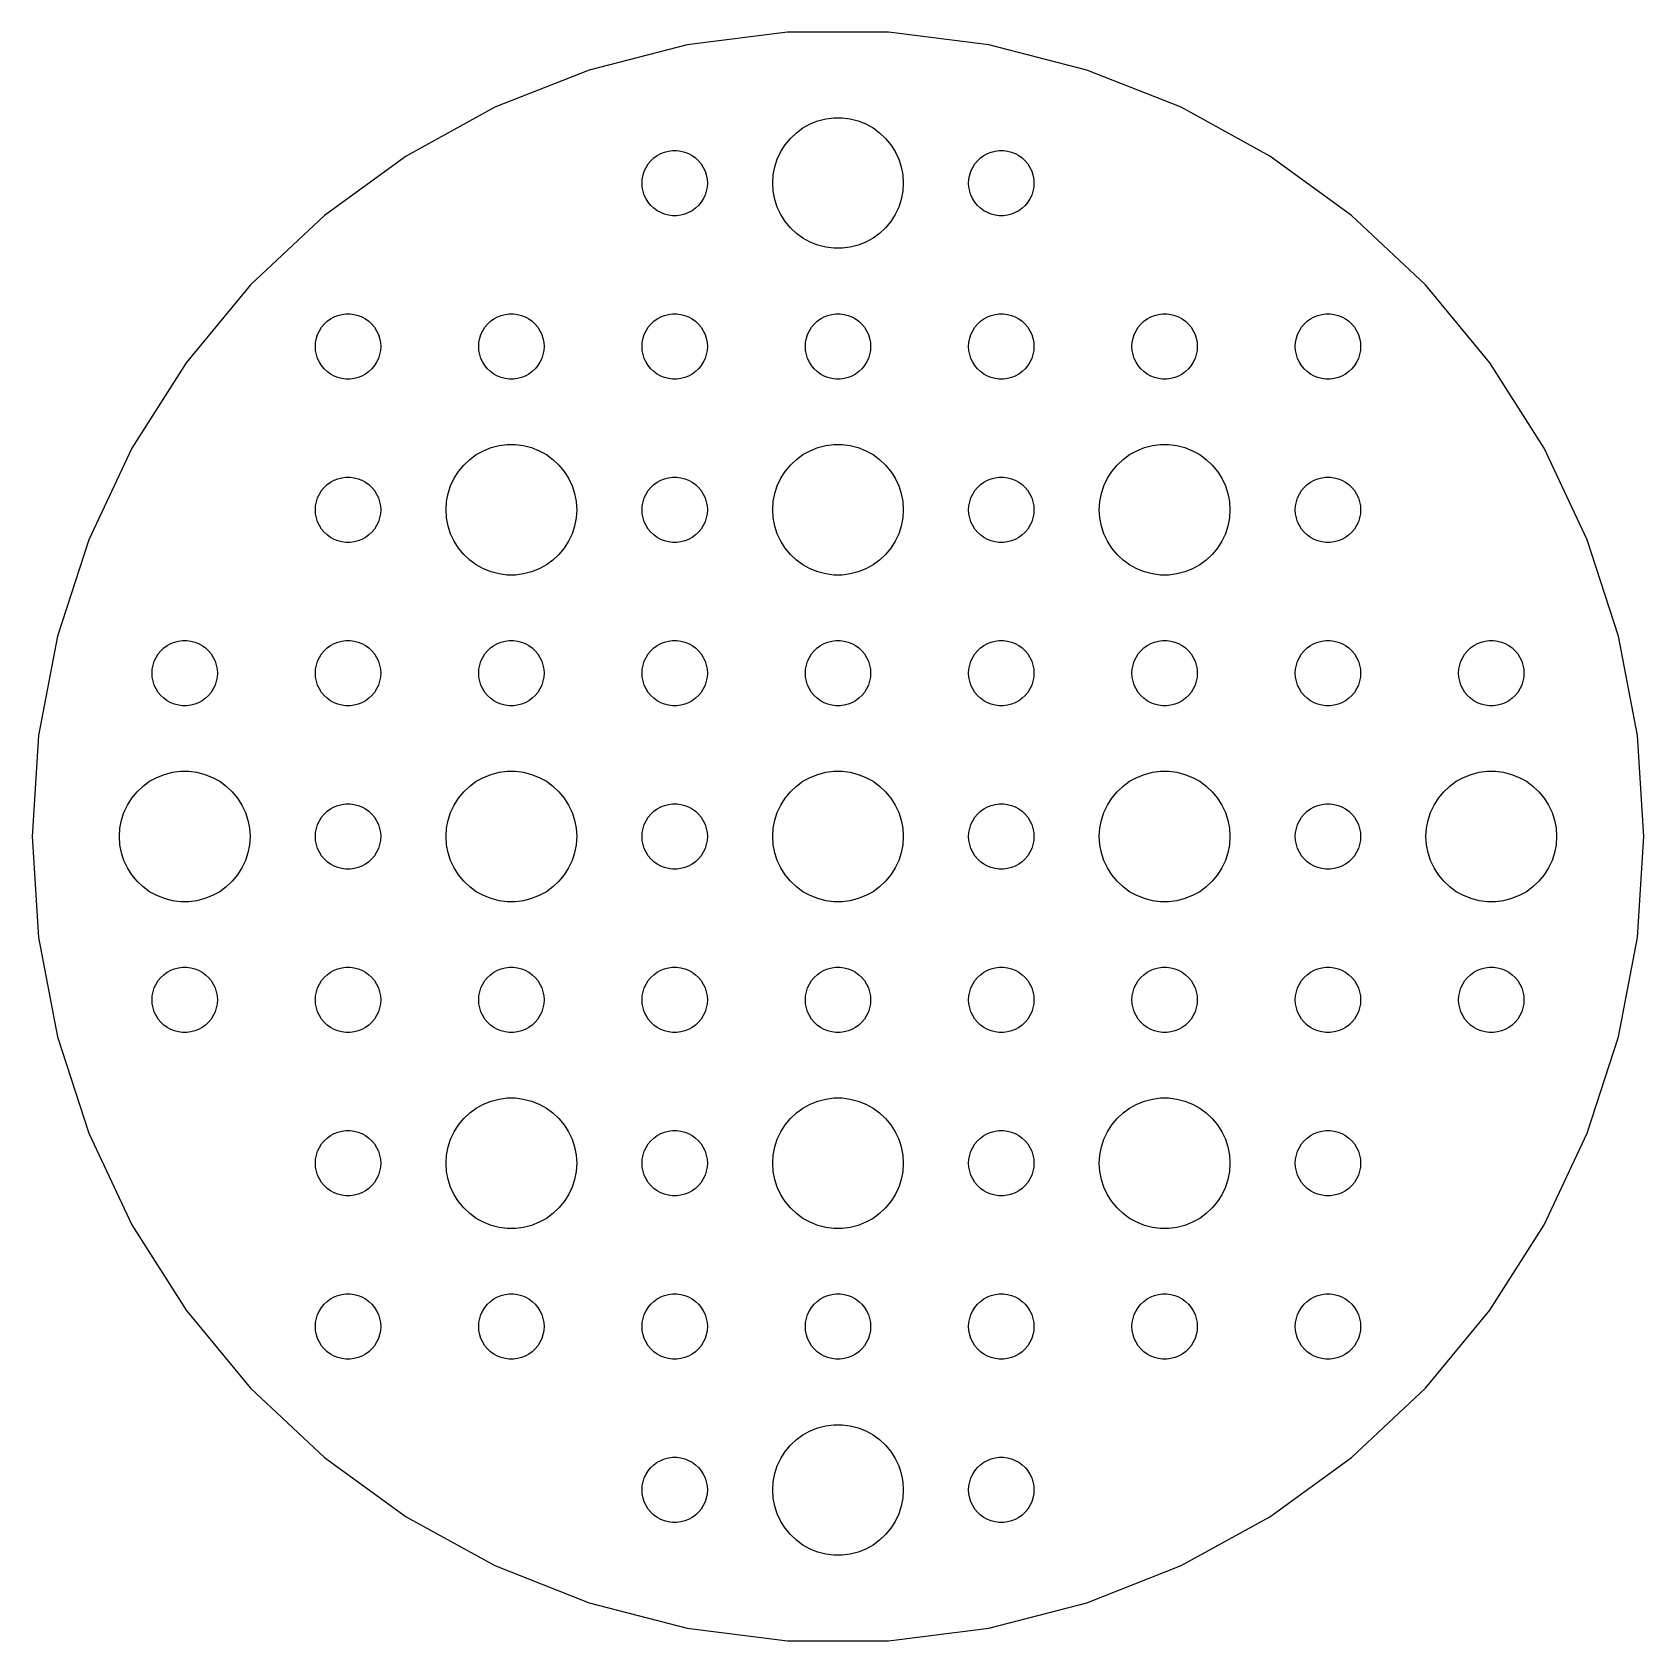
# Model space of a CAD drawing. Header units: metres. Extents: x -37 to 37, y 73.1 to 146.9.
import ezdxf

# ---------------------------------------------------------------- set-up
doc = ezdxf.new("R2010")
doc.units = ezdxf.units.M

msp = doc.modelspace()

# ---------------------------------------------------------------- linework, layer by layer
for p, q in [((-2.32324, 146.927), (-6.93311, 146.345)), ((2.32324, 146.927), (-2.32324, 146.927)), ((6.93311, 146.345), (2.32324, 146.927)), ((-6.93311, 146.345), (-11.4336, 145.189)), ((11.4336, 145.189), (6.93311, 146.345)), ((-11.4336, 145.189), (-15.7538, 143.479)), ((15.7538, 143.479), (11.4336, 145.189)), ((-15.7538, 143.479), (-19.8256, 141.24)), ((-1.27733, 142.714), (-0.927048, 142.853)), ((-0.927048, 142.853), (-0.562134, 142.947)), ((-0.562134, 142.947), (-0.18837, 142.994)), ((-0.18837, 142.994), (0.18837, 142.994)), ((0.18837, 142.994), (0.562134, 142.947)), ((0.562134, 142.947), (0.927048, 142.853)), ((0.927048, 142.853), (1.27733, 142.714)), ((19.8256, 141.24), (15.7538, 143.479)), ((-2.1869, 142.054), (-1.91226, 142.312)), ((-1.91226, 142.312), (-1.60747, 142.533)), ((-1.60747, 142.533), (-1.27733, 142.714)), ((1.27733, 142.714), (1.60747, 142.533)), ((1.60747, 142.533), (1.91226, 142.312)), ((1.91226, 142.312), (2.1869, 142.054)), ((-8.30373, 141.266), (-8.13866, 141.357)), ((-8.13866, 141.357), (-7.96352, 141.427)), ((-7.96352, 141.427), (-7.78107, 141.473)), ((-7.78107, 141.473), (-7.59418, 141.497)), ((-7.59418, 141.497), (-7.40581, 141.497)), ((-7.40581, 141.497), (-7.21892, 141.473)), ((-7.21892, 141.473), (-7.03647, 141.427)), ((-7.03647, 141.427), (-6.86133, 141.357)), ((-6.86133, 141.357), (-6.69626, 141.266)), ((-2.78932, 141.104), (-2.62891, 141.445)), ((-2.62891, 141.445), (-2.42705, 141.763)), ((-2.42705, 141.763), (-2.1869, 142.054)), ((2.1869, 142.054), (2.42705, 141.763)), ((2.42705, 141.763), (2.62891, 141.445)), ((2.62891, 141.445), (2.78932, 141.104)), ((6.69626, 141.266), (6.86133, 141.357)), ((6.86133, 141.357), (7.03647, 141.427)), ((7.03647, 141.427), (7.21892, 141.473)), ((7.21892, 141.473), (7.40581, 141.497)), ((7.40581, 141.497), (7.59418, 141.497)), ((7.59418, 141.497), (7.78107, 141.473)), ((7.78107, 141.473), (7.96352, 141.427)), ((7.96352, 141.427), (8.13866, 141.357)), ((8.13866, 141.357), (8.30373, 141.266)), ((-19.8256, 141.24), (-23.5847, 138.509)), ((-8.89465, 140.552), (-8.81445, 140.723)), ((-8.81445, 140.723), (-8.71352, 140.882)), ((-8.71352, 140.882), (-8.59344, 141.027)), ((-8.59344, 141.027), (-8.45613, 141.156)), ((-8.45613, 141.156), (-8.30373, 141.266)), ((-6.69626, 141.266), (-6.54385, 141.156)), ((-6.54385, 141.156), (-6.40654, 141.027)), ((-6.40654, 141.027), (-6.28647, 140.882)), ((-6.28647, 140.882), (-6.18553, 140.723)), ((-6.18553, 140.723), (-6.10533, 140.552)), ((-2.97633, 140.376), (-2.90575, 140.746)), ((-2.90575, 140.746), (-2.78932, 141.104)), ((2.78932, 141.104), (2.90575, 140.746)), ((2.90575, 140.746), (2.97633, 140.376)), ((6.10533, 140.552), (6.18553, 140.723)), ((6.18553, 140.723), (6.28647, 140.882)), ((6.28647, 140.882), (6.40654, 141.027)), ((6.40654, 141.027), (6.54385, 141.156)), ((6.54385, 141.156), (6.69626, 141.266)), ((8.30373, 141.266), (8.45613, 141.156)), ((8.45613, 141.156), (8.59344, 141.027)), ((8.59344, 141.027), (8.71352, 140.882)), ((8.71352, 140.882), (8.81445, 140.723)), ((8.81445, 140.723), (8.89465, 140.552)), ((23.5847, 138.509), (19.8256, 141.24)), ((-9, 140), (-8.98816, 140.188)), ((-8.98816, 139.812), (-9, 140)), ((-8.98816, 140.188), (-8.95287, 140.373)), ((-8.95287, 140.373), (-8.89465, 140.552)), ((-6.10533, 140.552), (-6.04712, 140.373)), ((-6.04712, 140.373), (-6.01183, 140.188)), ((-6.01183, 140.188), (-6, 140)), ((-6, 140), (-6.01183, 139.812)), ((-3, 140), (-2.97633, 140.376)), ((-2.97633, 139.624), (-3, 140)), ((2.97633, 140.376), (3, 140)), ((3, 140), (2.97633, 139.624)), ((6, 140), (6.01183, 140.188)), ((6.01183, 139.812), (6, 140)), ((6.01183, 140.188), (6.04712, 140.373)), ((6.04712, 140.373), (6.10533, 140.552)), ((8.89465, 140.552), (8.95287, 140.373)), ((8.95287, 140.373), (8.98816, 140.188)), ((8.98816, 140.188), (9, 140)), ((9, 140), (8.98816, 139.812)), ((-8.95287, 139.627), (-8.98816, 139.812)), ((-8.89465, 139.448), (-8.95287, 139.627)), ((-8.81445, 139.277), (-8.89465, 139.448)), ((-8.71352, 139.118), (-8.81445, 139.277)), ((-6.18553, 139.277), (-6.28647, 139.118)), ((-6.10533, 139.448), (-6.18553, 139.277)), ((-6.04712, 139.627), (-6.10533, 139.448)), ((-6.01183, 139.812), (-6.04712, 139.627)), ((-2.90575, 139.254), (-2.97633, 139.624)), ((-2.78932, 138.896), (-2.90575, 139.254)), ((2.90575, 139.254), (2.78932, 138.896)), ((2.97633, 139.624), (2.90575, 139.254)), ((6.04712, 139.627), (6.01183, 139.812)), ((6.10533, 139.448), (6.04712, 139.627)), ((6.18553, 139.277), (6.10533, 139.448)), ((6.28647, 139.118), (6.18553, 139.277)), ((8.81445, 139.277), (8.71352, 139.118)), ((8.89465, 139.448), (8.81445, 139.277)), ((8.95287, 139.627), (8.89465, 139.448)), ((8.98816, 139.812), (8.95287, 139.627)), ((-23.5847, 138.509), (-26.9718, 135.328)), ((-8.59344, 138.973), (-8.71352, 139.118)), ((-8.45613, 138.844), (-8.59344, 138.973)), ((-8.30373, 138.734), (-8.45613, 138.844)), ((-8.13866, 138.643), (-8.30373, 138.734)), ((-7.96352, 138.573), (-8.13866, 138.643)), ((-7.78107, 138.527), (-7.96352, 138.573)), ((-7.59418, 138.503), (-7.78107, 138.527)), ((-7.40581, 138.503), (-7.59418, 138.503)), ((-7.21892, 138.527), (-7.40581, 138.503)), ((-7.03647, 138.573), (-7.21892, 138.527)), ((-6.86133, 138.643), (-7.03647, 138.573)), ((-6.69626, 138.734), (-6.86133, 138.643)), ((-6.54385, 138.844), (-6.69626, 138.734)), ((-6.40654, 138.973), (-6.54385, 138.844)), ((-6.28647, 139.118), (-6.40654, 138.973)), ((-2.62891, 138.555), (-2.78932, 138.896)), ((-2.42705, 138.237), (-2.62891, 138.555)), ((2.62891, 138.555), (2.42705, 138.237)), ((2.78932, 138.896), (2.62891, 138.555)), ((6.40654, 138.973), (6.28647, 139.118)), ((6.54385, 138.844), (6.40654, 138.973)), ((6.69626, 138.734), (6.54385, 138.844)), ((6.86133, 138.643), (6.69626, 138.734)), ((7.03647, 138.573), (6.86133, 138.643)), ((7.21892, 138.527), (7.03647, 138.573)), ((7.40581, 138.503), (7.21892, 138.527)), ((7.59418, 138.503), (7.40581, 138.503)), ((7.78107, 138.527), (7.59418, 138.503)), ((7.96352, 138.573), (7.78107, 138.527)), ((8.13866, 138.643), (7.96352, 138.573)), ((8.30373, 138.734), (8.13866, 138.643)), ((8.45613, 138.844), (8.30373, 138.734)), ((8.59344, 138.973), (8.45613, 138.844)), ((8.71352, 139.118), (8.59344, 138.973)), ((26.9718, 135.328), (23.5847, 138.509)), ((-2.1869, 137.946), (-2.42705, 138.237)), ((-1.91226, 137.688), (-2.1869, 137.946)), ((-1.60747, 137.467), (-1.91226, 137.688)), ((1.91226, 137.688), (1.60747, 137.467)), ((2.1869, 137.946), (1.91226, 137.688)), ((2.42705, 138.237), (2.1869, 137.946)), ((-1.27733, 137.286), (-1.60747, 137.467)), ((-0.927048, 137.147), (-1.27733, 137.286)), ((-0.562134, 137.053), (-0.927048, 137.147)), ((-0.18837, 137.006), (-0.562134, 137.053)), ((0.18837, 137.006), (-0.18837, 137.006)), ((0.562134, 137.053), (0.18837, 137.006)), ((0.927048, 137.147), (0.562134, 137.053)), ((1.27733, 137.286), (0.927048, 137.147)), ((1.60747, 137.467), (1.27733, 137.286)), ((-26.9718, 135.328), (-29.9336, 131.748)), ((29.9336, 131.748), (26.9718, 135.328)), ((-22.9635, 133.927), (-22.7811, 133.973)), ((-22.7811, 133.973), (-22.5942, 133.997)), ((-22.5942, 133.997), (-22.4058, 133.997)), ((-22.4058, 133.997), (-22.2189, 133.973)), ((-22.2189, 133.973), (-22.0365, 133.927)), ((-15.4635, 133.927), (-15.2811, 133.973)), ((-15.2811, 133.973), (-15.0942, 133.997)), ((-15.0942, 133.997), (-14.9058, 133.997)), ((-14.9058, 133.997), (-14.7189, 133.973)), ((-14.7189, 133.973), (-14.5365, 133.927)), ((-7.96352, 133.927), (-7.78107, 133.973)), ((-7.78107, 133.973), (-7.59418, 133.997)), ((-7.59418, 133.997), (-7.40581, 133.997)), ((-7.40581, 133.997), (-7.21892, 133.973)), ((-7.21892, 133.973), (-7.03647, 133.927)), ((-0.463516, 133.927), (-0.281067, 133.973)), ((-0.281067, 133.973), (-0.094177, 133.997)), ((-0.094177, 133.997), (0.094177, 133.997)), ((0.094177, 133.997), (0.281067, 133.973)), ((0.281067, 133.973), (0.463516, 133.927)), ((7.03647, 133.927), (7.21892, 133.973)), ((7.21892, 133.973), (7.40581, 133.997)), ((7.40581, 133.997), (7.59418, 133.997)), ((7.59418, 133.997), (7.78107, 133.973)), ((7.78107, 133.973), (7.96352, 133.927)), ((14.5365, 133.927), (14.7189, 133.973)), ((14.7189, 133.973), (14.9058, 133.997)), ((14.9058, 133.997), (15.0942, 133.997)), ((15.0942, 133.997), (15.2811, 133.973)), ((15.2811, 133.973), (15.4635, 133.927)), ((22.0365, 133.927), (22.2189, 133.973)), ((22.2189, 133.973), (22.4058, 133.997)), ((22.4058, 133.997), (22.5942, 133.997)), ((22.5942, 133.997), (22.7811, 133.973)), ((22.7811, 133.973), (22.9635, 133.927)), ((-23.8947, 133.052), (-23.8145, 133.223)), ((-23.8145, 133.223), (-23.7135, 133.382)), ((-23.7135, 133.382), (-23.5934, 133.527)), ((-23.5934, 133.527), (-23.4561, 133.656)), ((-23.4561, 133.656), (-23.3037, 133.766)), ((-23.3037, 133.766), (-23.1387, 133.857)), ((-23.1387, 133.857), (-22.9635, 133.927)), ((-22.0365, 133.927), (-21.8613, 133.857)), ((-21.8613, 133.857), (-21.6963, 133.766)), ((-21.6963, 133.766), (-21.5439, 133.656)), ((-21.5439, 133.656), (-21.4065, 133.527)), ((-21.4065, 133.527), (-21.2865, 133.382)), ((-21.2865, 133.382), (-21.1855, 133.223)), ((-21.1855, 133.223), (-21.1053, 133.052)), ((-16.3947, 133.052), (-16.3145, 133.223)), ((-16.3145, 133.223), (-16.2135, 133.382)), ((-16.2135, 133.382), (-16.0934, 133.527)), ((-16.0934, 133.527), (-15.9561, 133.656)), ((-15.9561, 133.656), (-15.8037, 133.766)), ((-15.8037, 133.766), (-15.6387, 133.857)), ((-15.6387, 133.857), (-15.4635, 133.927)), ((-14.5365, 133.927), (-14.3613, 133.857)), ((-14.3613, 133.857), (-14.1963, 133.766)), ((-14.1963, 133.766), (-14.0439, 133.656)), ((-14.0439, 133.656), (-13.9065, 133.527)), ((-13.9065, 133.527), (-13.7865, 133.382)), ((-13.7865, 133.382), (-13.6855, 133.223)), ((-13.6855, 133.223), (-13.6053, 133.052)), ((-8.89465, 133.052), (-8.81445, 133.223)), ((-8.81445, 133.223), (-8.71352, 133.382)), ((-8.71352, 133.382), (-8.59344, 133.527)), ((-8.59344, 133.527), (-8.45613, 133.656)), ((-8.45613, 133.656), (-8.30373, 133.766)), ((-8.30373, 133.766), (-8.13866, 133.857)), ((-8.13866, 133.857), (-7.96352, 133.927)), ((-7.03647, 133.927), (-6.86133, 133.857)), ((-6.86133, 133.857), (-6.69626, 133.766)), ((-6.69626, 133.766), (-6.54385, 133.656)), ((-6.54385, 133.656), (-6.40654, 133.527)), ((-6.40654, 133.527), (-6.28647, 133.382)), ((-6.28647, 133.382), (-6.18553, 133.223)), ((-6.18553, 133.223), (-6.10533, 133.052)), ((-1.39465, 133.052), (-1.31445, 133.223)), ((-1.31445, 133.223), (-1.21352, 133.382)), ((-1.21352, 133.382), (-1.09344, 133.527)), ((-1.09344, 133.527), (-0.956131, 133.656)), ((-0.956131, 133.656), (-0.803726, 133.766)), ((-0.803726, 133.766), (-0.638657, 133.857)), ((-0.638657, 133.857), (-0.463516, 133.927)), ((0.463516, 133.927), (0.638657, 133.857)), ((0.638657, 133.857), (0.803726, 133.766)), ((0.803726, 133.766), (0.956131, 133.656)), ((0.956131, 133.656), (1.09344, 133.527)), ((1.09344, 133.527), (1.21352, 133.382)), ((1.21352, 133.382), (1.31445, 133.223)), ((1.31445, 133.223), (1.39465, 133.052)), ((6.10533, 133.052), (6.18553, 133.223)), ((6.18553, 133.223), (6.28647, 133.382)), ((6.28647, 133.382), (6.40654, 133.527)), ((6.40654, 133.527), (6.54385, 133.656)), ((6.54385, 133.656), (6.69626, 133.766)), ((6.69626, 133.766), (6.86133, 133.857)), ((6.86133, 133.857), (7.03647, 133.927)), ((7.96352, 133.927), (8.13866, 133.857)), ((8.13866, 133.857), (8.30373, 133.766)), ((8.30373, 133.766), (8.45613, 133.656)), ((8.45613, 133.656), (8.59344, 133.527)), ((8.59344, 133.527), (8.71352, 133.382)), ((8.71352, 133.382), (8.81445, 133.223)), ((8.81445, 133.223), (8.89465, 133.052)), ((13.6053, 133.052), (13.6855, 133.223)), ((13.6855, 133.223), (13.7865, 133.382)), ((13.7865, 133.382), (13.9065, 133.527)), ((13.9065, 133.527), (14.0439, 133.656)), ((14.0439, 133.656), (14.1963, 133.766)), ((14.1963, 133.766), (14.3613, 133.857)), ((14.3613, 133.857), (14.5365, 133.927)), ((15.4635, 133.927), (15.6387, 133.857)), ((15.6387, 133.857), (15.8037, 133.766)), ((15.8037, 133.766), (15.9561, 133.656)), ((15.9561, 133.656), (16.0934, 133.527)), ((16.0934, 133.527), (16.2135, 133.382)), ((16.2135, 133.382), (16.3145, 133.223)), ((16.3145, 133.223), (16.3947, 133.052)), ((21.1053, 133.052), (21.1855, 133.223)), ((21.1855, 133.223), (21.2865, 133.382)), ((21.2865, 133.382), (21.4065, 133.527)), ((21.4065, 133.527), (21.5439, 133.656)), ((21.5439, 133.656), (21.6963, 133.766)), ((21.6963, 133.766), (21.8613, 133.857)), ((21.8613, 133.857), (22.0365, 133.927)), ((22.9635, 133.927), (23.1387, 133.857)), ((23.1387, 133.857), (23.3037, 133.766)), ((23.3037, 133.766), (23.4561, 133.656)), ((23.4561, 133.656), (23.5934, 133.527)), ((23.5934, 133.527), (23.7135, 133.382)), ((23.7135, 133.382), (23.8145, 133.223)), ((23.8145, 133.223), (23.8947, 133.052)), ((-24, 132.5), (-23.9882, 132.688)), ((-23.9882, 132.312), (-24, 132.5)), ((-23.9882, 132.688), (-23.9529, 132.873)), ((-23.9529, 132.873), (-23.8947, 133.052)), ((-21.1053, 133.052), (-21.0471, 132.873)), ((-21.0471, 132.873), (-21.0118, 132.688)), ((-21.0118, 132.688), (-21, 132.5)), ((-21, 132.5), (-21.0118, 132.312)), ((-16.5, 132.5), (-16.4882, 132.688)), ((-16.4882, 132.312), (-16.5, 132.5)), ((-16.4882, 132.688), (-16.4529, 132.873)), ((-16.4529, 132.873), (-16.3947, 133.052)), ((-13.6053, 133.052), (-13.5471, 132.873)), ((-13.5471, 132.873), (-13.5118, 132.688)), ((-13.5118, 132.688), (-13.5, 132.5)), ((-13.5, 132.5), (-13.5118, 132.312)), ((-9, 132.5), (-8.98816, 132.688)), ((-8.98816, 132.312), (-9, 132.5)), ((-8.98816, 132.688), (-8.95287, 132.873)), ((-8.95287, 132.873), (-8.89465, 133.052)), ((-6.10533, 133.052), (-6.04712, 132.873)), ((-6.04712, 132.873), (-6.01183, 132.688)), ((-6.01183, 132.688), (-6, 132.5)), ((-6, 132.5), (-6.01183, 132.312)), ((-1.5, 132.5), (-1.48816, 132.688)), ((-1.48816, 132.312), (-1.5, 132.5)), ((-1.48816, 132.688), (-1.45287, 132.873)), ((-1.45287, 132.873), (-1.39465, 133.052)), ((1.39465, 133.052), (1.45287, 132.873)), ((1.45287, 132.873), (1.48816, 132.688)), ((1.48816, 132.688), (1.5, 132.5)), ((1.5, 132.5), (1.48816, 132.312)), ((6, 132.5), (6.01183, 132.688)), ((6.01183, 132.312), (6, 132.5)), ((6.01183, 132.688), (6.04712, 132.873)), ((6.04712, 132.873), (6.10533, 133.052)), ((8.89465, 133.052), (8.95287, 132.873)), ((8.95287, 132.873), (8.98816, 132.688)), ((8.98816, 132.688), (9, 132.5)), ((9, 132.5), (8.98816, 132.312)), ((13.5, 132.5), (13.5118, 132.688)), ((13.5118, 132.312), (13.5, 132.5)), ((13.5118, 132.688), (13.5471, 132.873)), ((13.5471, 132.873), (13.6053, 133.052)), ((16.3947, 133.052), (16.4529, 132.873)), ((16.4529, 132.873), (16.4882, 132.688)), ((16.4882, 132.688), (16.5, 132.5)), ((16.5, 132.5), (16.4882, 132.312)), ((21, 132.5), (21.0118, 132.688)), ((21.0118, 132.312), (21, 132.5)), ((21.0118, 132.688), (21.0471, 132.873)), ((21.0471, 132.873), (21.1053, 133.052)), ((23.8947, 133.052), (23.9529, 132.873)), ((23.9529, 132.873), (23.9882, 132.688)), ((23.9882, 132.688), (24, 132.5)), ((24, 132.5), (23.9882, 132.312)), ((-29.9336, 131.748), (-32.4233, 127.825)), ((-23.9529, 132.127), (-23.9882, 132.312)), ((-23.8947, 131.948), (-23.9529, 132.127)), ((-23.8145, 131.777), (-23.8947, 131.948)), ((-23.7135, 131.618), (-23.8145, 131.777)), ((-21.1855, 131.777), (-21.2865, 131.618)), ((-21.1053, 131.948), (-21.1855, 131.777)), ((-21.0471, 132.127), (-21.1053, 131.948)), ((-21.0118, 132.312), (-21.0471, 132.127)), ((-16.4529, 132.127), (-16.4882, 132.312)), ((-16.3947, 131.948), (-16.4529, 132.127)), ((-16.3145, 131.777), (-16.3947, 131.948)), ((-16.2135, 131.618), (-16.3145, 131.777)), ((-13.6855, 131.777), (-13.7865, 131.618)), ((-13.6053, 131.948), (-13.6855, 131.777)), ((-13.5471, 132.127), (-13.6053, 131.948)), ((-13.5118, 132.312), (-13.5471, 132.127)), ((-8.95287, 132.127), (-8.98816, 132.312)), ((-8.89465, 131.948), (-8.95287, 132.127)), ((-8.81445, 131.777), (-8.89465, 131.948)), ((-8.71352, 131.618), (-8.81445, 131.777)), ((-6.18553, 131.777), (-6.28647, 131.618)), ((-6.10533, 131.948), (-6.18553, 131.777)), ((-6.04712, 132.127), (-6.10533, 131.948)), ((-6.01183, 132.312), (-6.04712, 132.127)), ((-1.45287, 132.127), (-1.48816, 132.312)), ((-1.39465, 131.948), (-1.45287, 132.127)), ((-1.31445, 131.777), (-1.39465, 131.948)), ((-1.21352, 131.618), (-1.31445, 131.777)), ((1.31445, 131.777), (1.21352, 131.618)), ((1.39465, 131.948), (1.31445, 131.777)), ((1.45287, 132.127), (1.39465, 131.948)), ((1.48816, 132.312), (1.45287, 132.127)), ((6.04712, 132.127), (6.01183, 132.312)), ((6.10533, 131.948), (6.04712, 132.127)), ((6.18553, 131.777), (6.10533, 131.948)), ((6.28647, 131.618), (6.18553, 131.777)), ((8.81445, 131.777), (8.71352, 131.618)), ((8.89465, 131.948), (8.81445, 131.777)), ((8.95287, 132.127), (8.89465, 131.948)), ((8.98816, 132.312), (8.95287, 132.127)), ((13.5471, 132.127), (13.5118, 132.312)), ((13.6053, 131.948), (13.5471, 132.127)), ((13.6855, 131.777), (13.6053, 131.948)), ((13.7865, 131.618), (13.6855, 131.777)), ((16.3145, 131.777), (16.2135, 131.618)), ((16.3947, 131.948), (16.3145, 131.777)), ((16.4529, 132.127), (16.3947, 131.948)), ((16.4882, 132.312), (16.4529, 132.127)), ((21.0471, 132.127), (21.0118, 132.312)), ((21.1053, 131.948), (21.0471, 132.127)), ((21.1855, 131.777), (21.1053, 131.948)), ((21.2865, 131.618), (21.1855, 131.777)), ((23.8145, 131.777), (23.7135, 131.618)), ((23.8947, 131.948), (23.8145, 131.777)), ((23.9529, 132.127), (23.8947, 131.948)), ((23.9882, 132.312), (23.9529, 132.127)), ((32.4233, 127.825), (29.9336, 131.748)), ((-23.5934, 131.473), (-23.7135, 131.618)), ((-23.4561, 131.344), (-23.5934, 131.473)), ((-23.3037, 131.234), (-23.4561, 131.344)), ((-23.1387, 131.143), (-23.3037, 131.234)), ((-22.9635, 131.073), (-23.1387, 131.143)), ((-22.7811, 131.027), (-22.9635, 131.073)), ((-22.5942, 131.003), (-22.7811, 131.027)), ((-22.4058, 131.003), (-22.5942, 131.003)), ((-22.2189, 131.027), (-22.4058, 131.003)), ((-22.0365, 131.073), (-22.2189, 131.027)), ((-21.8613, 131.143), (-22.0365, 131.073)), ((-21.6963, 131.234), (-21.8613, 131.143)), ((-21.5439, 131.344), (-21.6963, 131.234)), ((-21.4065, 131.473), (-21.5439, 131.344)), ((-21.2865, 131.618), (-21.4065, 131.473)), ((-16.0934, 131.473), (-16.2135, 131.618)), ((-15.9561, 131.344), (-16.0934, 131.473)), ((-15.8037, 131.234), (-15.9561, 131.344)), ((-15.6387, 131.143), (-15.8037, 131.234)), ((-15.4635, 131.073), (-15.6387, 131.143)), ((-15.2811, 131.027), (-15.4635, 131.073)), ((-15.0942, 131.003), (-15.2811, 131.027)), ((-14.9058, 131.003), (-15.0942, 131.003)), ((-14.7189, 131.027), (-14.9058, 131.003)), ((-14.5365, 131.073), (-14.7189, 131.027)), ((-14.3613, 131.143), (-14.5365, 131.073)), ((-14.1963, 131.234), (-14.3613, 131.143)), ((-14.0439, 131.344), (-14.1963, 131.234)), ((-13.9065, 131.473), (-14.0439, 131.344)), ((-13.7865, 131.618), (-13.9065, 131.473)), ((-8.59344, 131.473), (-8.71352, 131.618)), ((-8.45613, 131.344), (-8.59344, 131.473)), ((-8.30373, 131.234), (-8.45613, 131.344)), ((-8.13866, 131.143), (-8.30373, 131.234)), ((-7.96352, 131.073), (-8.13866, 131.143)), ((-7.78107, 131.027), (-7.96352, 131.073)), ((-7.59418, 131.003), (-7.78107, 131.027)), ((-7.40581, 131.003), (-7.59418, 131.003)), ((-7.21892, 131.027), (-7.40581, 131.003)), ((-7.03647, 131.073), (-7.21892, 131.027)), ((-6.86133, 131.143), (-7.03647, 131.073)), ((-6.69626, 131.234), (-6.86133, 131.143)), ((-6.54385, 131.344), (-6.69626, 131.234)), ((-6.40654, 131.473), (-6.54385, 131.344)), ((-6.28647, 131.618), (-6.40654, 131.473)), ((-1.09344, 131.473), (-1.21352, 131.618)), ((-0.956131, 131.344), (-1.09344, 131.473)), ((-0.803726, 131.234), (-0.956131, 131.344)), ((-0.638657, 131.143), (-0.803726, 131.234)), ((-0.463516, 131.073), (-0.638657, 131.143)), ((-0.281067, 131.027), (-0.463516, 131.073)), ((-0.094177, 131.003), (-0.281067, 131.027)), ((0.094177, 131.003), (-0.094177, 131.003)), ((0.281067, 131.027), (0.094177, 131.003)), ((0.463516, 131.073), (0.281067, 131.027)), ((0.638657, 131.143), (0.463516, 131.073)), ((0.803726, 131.234), (0.638657, 131.143)), ((0.956131, 131.344), (0.803726, 131.234)), ((1.09344, 131.473), (0.956131, 131.344)), ((1.21352, 131.618), (1.09344, 131.473)), ((6.40654, 131.473), (6.28647, 131.618)), ((6.54385, 131.344), (6.40654, 131.473)), ((6.69626, 131.234), (6.54385, 131.344)), ((6.86133, 131.143), (6.69626, 131.234)), ((7.03647, 131.073), (6.86133, 131.143)), ((7.21892, 131.027), (7.03647, 131.073)), ((7.40581, 131.003), (7.21892, 131.027)), ((7.59418, 131.003), (7.40581, 131.003)), ((7.78107, 131.027), (7.59418, 131.003)), ((7.96352, 131.073), (7.78107, 131.027)), ((8.13866, 131.143), (7.96352, 131.073)), ((8.30373, 131.234), (8.13866, 131.143)), ((8.45613, 131.344), (8.30373, 131.234)), ((8.59344, 131.473), (8.45613, 131.344)), ((8.71352, 131.618), (8.59344, 131.473)), ((13.9065, 131.473), (13.7865, 131.618)), ((14.0439, 131.344), (13.9065, 131.473)), ((14.1963, 131.234), (14.0439, 131.344)), ((14.3613, 131.143), (14.1963, 131.234)), ((14.5365, 131.073), (14.3613, 131.143)), ((14.7189, 131.027), (14.5365, 131.073)), ((14.9058, 131.003), (14.7189, 131.027)), ((15.0942, 131.003), (14.9058, 131.003)), ((15.2811, 131.027), (15.0942, 131.003)), ((15.4635, 131.073), (15.2811, 131.027)), ((15.6387, 131.143), (15.4635, 131.073)), ((15.8037, 131.234), (15.6387, 131.143)), ((15.9561, 131.344), (15.8037, 131.234)), ((16.0934, 131.473), (15.9561, 131.344)), ((16.2135, 131.618), (16.0934, 131.473)), ((21.4065, 131.473), (21.2865, 131.618)), ((21.5439, 131.344), (21.4065, 131.473)), ((21.6963, 131.234), (21.5439, 131.344)), ((21.8613, 131.143), (21.6963, 131.234)), ((22.0365, 131.073), (21.8613, 131.143)), ((22.2189, 131.027), (22.0365, 131.073)), ((22.4058, 131.003), (22.2189, 131.027)), ((22.5942, 131.003), (22.4058, 131.003)), ((22.7811, 131.027), (22.5942, 131.003)), ((22.9635, 131.073), (22.7811, 131.027)), ((23.1387, 131.143), (22.9635, 131.073)), ((23.3037, 131.234), (23.1387, 131.143)), ((23.4561, 131.344), (23.3037, 131.234)), ((23.5934, 131.473), (23.4561, 131.344)), ((23.7135, 131.618), (23.5934, 131.473)), ((-32.4233, 127.825), (-34.4017, 123.621)), ((-17.1869, 127.054), (-16.9123, 127.312)), ((-16.9123, 127.312), (-16.6075, 127.533)), ((-16.6075, 127.533), (-16.2773, 127.714)), ((-16.2773, 127.714), (-15.927, 127.853)), ((-15.927, 127.853), (-15.5621, 127.947)), ((-15.5621, 127.947), (-15.1884, 127.994)), ((-15.1884, 127.994), (-14.8116, 127.994)), ((-14.8116, 127.994), (-14.4379, 127.947)), ((-14.4379, 127.947), (-14.0729, 127.853)), ((-14.0729, 127.853), (-13.7227, 127.714)), ((-13.7227, 127.714), (-13.3925, 127.533)), ((-13.3925, 127.533), (-13.0877, 127.312)), ((-13.0877, 127.312), (-12.8131, 127.054)), ((-2.1869, 127.054), (-1.91226, 127.312)), ((-1.91226, 127.312), (-1.60747, 127.533)), ((-1.60747, 127.533), (-1.27733, 127.714)), ((-1.27733, 127.714), (-0.927048, 127.853)), ((-0.927048, 127.853), (-0.562134, 127.947)), ((-0.562134, 127.947), (-0.18837, 127.994)), ((-0.18837, 127.994), (0.18837, 127.994)), ((0.18837, 127.994), (0.562134, 127.947)), ((0.562134, 127.947), (0.927048, 127.853)), ((0.927048, 127.853), (1.27733, 127.714)), ((1.27733, 127.714), (1.60747, 127.533)), ((1.60747, 127.533), (1.91226, 127.312)), ((1.91226, 127.312), (2.1869, 127.054)), ((12.8131, 127.054), (13.0877, 127.312)), ((13.0877, 127.312), (13.3925, 127.533)), ((13.3925, 127.533), (13.7227, 127.714)), ((13.7227, 127.714), (14.0729, 127.853)), ((14.0729, 127.853), (14.4379, 127.947)), ((14.4379, 127.947), (14.8116, 127.994)), ((14.8116, 127.994), (15.1884, 127.994)), ((15.1884, 127.994), (15.5621, 127.947)), ((15.5621, 127.947), (15.927, 127.853)), ((15.927, 127.853), (16.2773, 127.714)), ((16.2773, 127.714), (16.6075, 127.533)), ((16.6075, 127.533), (16.9123, 127.312)), ((16.9123, 127.312), (17.1869, 127.054)), ((34.4017, 123.621), (32.4233, 127.825)), ((-17.6289, 126.445), (-17.427, 126.763)), ((-17.427, 126.763), (-17.1869, 127.054)), ((-12.8131, 127.054), (-12.5729, 126.763)), ((-12.5729, 126.763), (-12.3711, 126.445)), ((-2.62891, 126.445), (-2.42705, 126.763)), ((-2.42705, 126.763), (-2.1869, 127.054)), ((2.1869, 127.054), (2.42705, 126.763)), ((2.42705, 126.763), (2.62891, 126.445)), ((12.3711, 126.445), (12.5729, 126.763)), ((12.5729, 126.763), (12.8131, 127.054)), ((17.1869, 127.054), (17.427, 126.763)), ((17.427, 126.763), (17.6289, 126.445)), ((-23.8145, 125.723), (-23.7135, 125.882)), ((-23.7135, 125.882), (-23.5934, 126.027)), ((-23.5934, 126.027), (-23.4561, 126.156)), ((-23.4561, 126.156), (-23.3037, 126.266)), ((-23.3037, 126.266), (-23.1387, 126.357)), ((-23.1387, 126.357), (-22.9635, 126.427)), ((-22.9635, 126.427), (-22.7811, 126.473)), ((-22.7811, 126.473), (-22.5942, 126.497)), ((-22.5942, 126.497), (-22.4058, 126.497)), ((-22.4058, 126.497), (-22.2189, 126.473)), ((-22.2189, 126.473), (-22.0365, 126.427)), ((-22.0365, 126.427), (-21.8613, 126.357)), ((-21.8613, 126.357), (-21.6963, 126.266)), ((-21.6963, 126.266), (-21.5439, 126.156)), ((-21.5439, 126.156), (-21.4065, 126.027)), ((-21.4065, 126.027), (-21.2865, 125.882)), ((-21.2865, 125.882), (-21.1855, 125.723)), ((-17.9057, 125.746), (-17.7893, 126.104)), ((-17.7893, 126.104), (-17.6289, 126.445)), ((-12.3711, 126.445), (-12.2107, 126.104)), ((-12.2107, 126.104), (-12.0942, 125.746)), ((-8.81445, 125.723), (-8.71352, 125.882)), ((-8.71352, 125.882), (-8.59344, 126.027)), ((-8.59344, 126.027), (-8.45613, 126.156)), ((-8.45613, 126.156), (-8.30373, 126.266)), ((-8.30373, 126.266), (-8.13866, 126.357)), ((-8.13866, 126.357), (-7.96352, 126.427)), ((-7.96352, 126.427), (-7.78107, 126.473)), ((-7.78107, 126.473), (-7.59418, 126.497)), ((-7.59418, 126.497), (-7.40581, 126.497)), ((-7.40581, 126.497), (-7.21892, 126.473)), ((-7.21892, 126.473), (-7.03647, 126.427)), ((-7.03647, 126.427), (-6.86133, 126.357)), ((-6.86133, 126.357), (-6.69626, 126.266)), ((-6.69626, 126.266), (-6.54385, 126.156)), ((-6.54385, 126.156), (-6.40654, 126.027)), ((-6.40654, 126.027), (-6.28647, 125.882)), ((-6.28647, 125.882), (-6.18553, 125.723)), ((-2.90575, 125.746), (-2.78932, 126.104)), ((-2.78932, 126.104), (-2.62891, 126.445)), ((2.62891, 126.445), (2.78932, 126.104)), ((2.78932, 126.104), (2.90575, 125.746)), ((6.18553, 125.723), (6.28647, 125.882)), ((6.28647, 125.882), (6.40654, 126.027)), ((6.40654, 126.027), (6.54385, 126.156)), ((6.54385, 126.156), (6.69626, 126.266)), ((6.69626, 126.266), (6.86133, 126.357)), ((6.86133, 126.357), (7.03647, 126.427)), ((7.03647, 126.427), (7.21892, 126.473)), ((7.21892, 126.473), (7.40581, 126.497)), ((7.40581, 126.497), (7.59418, 126.497)), ((7.59418, 126.497), (7.78107, 126.473)), ((7.78107, 126.473), (7.96352, 126.427)), ((7.96352, 126.427), (8.13866, 126.357)), ((8.13866, 126.357), (8.30373, 126.266)), ((8.30373, 126.266), (8.45613, 126.156)), ((8.45613, 126.156), (8.59344, 126.027)), ((8.59344, 126.027), (8.71352, 125.882)), ((8.71352, 125.882), (8.81445, 125.723)), ((12.0942, 125.746), (12.2107, 126.104)), ((12.2107, 126.104), (12.3711, 126.445)), ((17.6289, 126.445), (17.7893, 126.104)), ((17.7893, 126.104), (17.9057, 125.746)), ((21.1855, 125.723), (21.2865, 125.882)), ((21.2865, 125.882), (21.4065, 126.027)), ((21.4065, 126.027), (21.5439, 126.156)), ((21.5439, 126.156), (21.6963, 126.266)), ((21.6963, 126.266), (21.8613, 126.357)), ((21.8613, 126.357), (22.0365, 126.427)), ((22.0365, 126.427), (22.2189, 126.473)), ((22.2189, 126.473), (22.4058, 126.497)), ((22.4058, 126.497), (22.5942, 126.497)), ((22.5942, 126.497), (22.7811, 126.473)), ((22.7811, 126.473), (22.9635, 126.427)), ((22.9635, 126.427), (23.1387, 126.357)), ((23.1387, 126.357), (23.3037, 126.266)), ((23.3037, 126.266), (23.4561, 126.156)), ((23.4561, 126.156), (23.5934, 126.027)), ((23.5934, 126.027), (23.7135, 125.882)), ((23.7135, 125.882), (23.8145, 125.723)), ((-24, 125), (-23.9882, 125.188)), ((-23.9882, 125.188), (-23.9529, 125.373)), ((-23.9529, 125.373), (-23.8947, 125.552)), ((-23.8947, 125.552), (-23.8145, 125.723)), ((-21.1855, 125.723), (-21.1053, 125.552)), ((-21.1053, 125.552), (-21.0471, 125.373)), ((-21.0471, 125.373), (-21.0118, 125.188)), ((-21.0118, 125.188), (-21, 125)), ((-18, 125), (-17.9763, 125.376)), ((-17.9763, 125.376), (-17.9057, 125.746)), ((-12.0942, 125.746), (-12.0237, 125.376)), ((-12.0237, 125.376), (-12, 125)), ((-9, 125), (-8.98816, 125.188)), ((-8.98816, 125.188), (-8.95287, 125.373)), ((-8.95287, 125.373), (-8.89465, 125.552)), ((-8.89465, 125.552), (-8.81445, 125.723)), ((-6.18553, 125.723), (-6.10533, 125.552)), ((-6.10533, 125.552), (-6.04712, 125.373)), ((-6.04712, 125.373), (-6.01183, 125.188)), ((-6.01183, 125.188), (-6, 125)), ((-3, 125), (-2.97633, 125.376)), ((-2.97633, 125.376), (-2.90575, 125.746)), ((2.90575, 125.746), (2.97633, 125.376)), ((2.97633, 125.376), (3, 125)), ((6, 125), (6.01183, 125.188)), ((6.01183, 125.188), (6.04712, 125.373)), ((6.04712, 125.373), (6.10533, 125.552)), ((6.10533, 125.552), (6.18553, 125.723)), ((8.81445, 125.723), (8.89465, 125.552)), ((8.89465, 125.552), (8.95287, 125.373)), ((8.95287, 125.373), (8.98816, 125.188)), ((8.98816, 125.188), (9, 125)), ((12, 125), (12.0237, 125.376)), ((12.0237, 125.376), (12.0942, 125.746)), ((17.9057, 125.746), (17.9763, 125.376)), ((17.9763, 125.376), (18, 125)), ((21, 125), (21.0118, 125.188)), ((21.0118, 125.188), (21.0471, 125.373)), ((21.0471, 125.373), (21.1053, 125.552)), ((21.1053, 125.552), (21.1855, 125.723)), ((23.8145, 125.723), (23.8947, 125.552)), ((23.8947, 125.552), (23.9529, 125.373)), ((23.9529, 125.373), (23.9882, 125.188)), ((23.9882, 125.188), (24, 125)), ((-23.9882, 124.812), (-24, 125)), ((-23.9529, 124.627), (-23.9882, 124.812)), ((-23.8947, 124.448), (-23.9529, 124.627)), ((-23.8145, 124.277), (-23.8947, 124.448)), ((-21.1053, 124.448), (-21.1855, 124.277)), ((-21.0471, 124.627), (-21.1053, 124.448)), ((-21.0118, 124.812), (-21.0471, 124.627)), ((-21, 125), (-21.0118, 124.812)), ((-17.9763, 124.624), (-18, 125)), ((-17.9057, 124.254), (-17.9763, 124.624)), ((-12.0237, 124.624), (-12.0942, 124.254)), ((-12, 125), (-12.0237, 124.624)), ((-8.98816, 124.812), (-9, 125)), ((-8.95287, 124.627), (-8.98816, 124.812)), ((-8.89465, 124.448), (-8.95287, 124.627)), ((-8.81445, 124.277), (-8.89465, 124.448)), ((-6.10533, 124.448), (-6.18553, 124.277)), ((-6.04712, 124.627), (-6.10533, 124.448)), ((-6.01183, 124.812), (-6.04712, 124.627)), ((-6, 125), (-6.01183, 124.812)), ((-2.97633, 124.624), (-3, 125)), ((-2.90575, 124.254), (-2.97633, 124.624)), ((2.97633, 124.624), (2.90575, 124.254)), ((3, 125), (2.97633, 124.624)), ((6.01183, 124.812), (6, 125)), ((6.04712, 124.627), (6.01183, 124.812)), ((6.10533, 124.448), (6.04712, 124.627)), ((6.18553, 124.277), (6.10533, 124.448)), ((8.89465, 124.448), (8.81445, 124.277)), ((8.95287, 124.627), (8.89465, 124.448)), ((8.98816, 124.812), (8.95287, 124.627)), ((9, 125), (8.98816, 124.812)), ((12.0237, 124.624), (12, 125)), ((12.0942, 124.254), (12.0237, 124.624)), ((17.9763, 124.624), (17.9057, 124.254)), ((18, 125), (17.9763, 124.624)), ((21.0118, 124.812), (21, 125)), ((21.0471, 124.627), (21.0118, 124.812)), ((21.1053, 124.448), (21.0471, 124.627)), ((21.1855, 124.277), (21.1053, 124.448)), ((23.8947, 124.448), (23.8145, 124.277)), ((23.9529, 124.627), (23.8947, 124.448)), ((23.9882, 124.812), (23.9529, 124.627)), ((24, 125), (23.9882, 124.812)), ((-34.4017, 123.621), (-35.8376, 119.202)), ((-23.7135, 124.118), (-23.8145, 124.277)), ((-23.5934, 123.973), (-23.7135, 124.118)), ((-23.4561, 123.844), (-23.5934, 123.973)), ((-23.3037, 123.734), (-23.4561, 123.844)), ((-23.1387, 123.643), (-23.3037, 123.734)), ((-22.9635, 123.573), (-23.1387, 123.643)), ((-21.8613, 123.643), (-22.0365, 123.573)), ((-21.6963, 123.734), (-21.8613, 123.643)), ((-21.5439, 123.844), (-21.6963, 123.734)), ((-21.4065, 123.973), (-21.5439, 123.844)), ((-21.2865, 124.118), (-21.4065, 123.973)), ((-21.1855, 124.277), (-21.2865, 124.118)), ((-17.7893, 123.896), (-17.9057, 124.254)), ((-17.6289, 123.555), (-17.7893, 123.896)), ((-12.2107, 123.896), (-12.3711, 123.555)), ((-12.0942, 124.254), (-12.2107, 123.896)), ((-8.71352, 124.118), (-8.81445, 124.277)), ((-8.59344, 123.973), (-8.71352, 124.118)), ((-8.45613, 123.844), (-8.59344, 123.973)), ((-8.30373, 123.734), (-8.45613, 123.844)), ((-8.13866, 123.643), (-8.30373, 123.734)), ((-7.96352, 123.573), (-8.13866, 123.643)), ((-6.86133, 123.643), (-7.03647, 123.573)), ((-6.69626, 123.734), (-6.86133, 123.643)), ((-6.54385, 123.844), (-6.69626, 123.734)), ((-6.40654, 123.973), (-6.54385, 123.844)), ((-6.28647, 124.118), (-6.40654, 123.973)), ((-6.18553, 124.277), (-6.28647, 124.118)), ((-2.78932, 123.896), (-2.90575, 124.254)), ((-2.62891, 123.555), (-2.78932, 123.896)), ((2.78932, 123.896), (2.62891, 123.555)), ((2.90575, 124.254), (2.78932, 123.896)), ((6.28647, 124.118), (6.18553, 124.277)), ((6.40654, 123.973), (6.28647, 124.118)), ((6.54385, 123.844), (6.40654, 123.973)), ((6.69626, 123.734), (6.54385, 123.844)), ((6.86133, 123.643), (6.69626, 123.734)), ((7.03647, 123.573), (6.86133, 123.643)), ((8.13866, 123.643), (7.96352, 123.573)), ((8.30373, 123.734), (8.13866, 123.643)), ((8.45613, 123.844), (8.30373, 123.734)), ((8.59344, 123.973), (8.45613, 123.844)), ((8.71352, 124.118), (8.59344, 123.973)), ((8.81445, 124.277), (8.71352, 124.118)), ((12.2107, 123.896), (12.0942, 124.254)), ((12.3711, 123.555), (12.2107, 123.896)), ((17.7893, 123.896), (17.6289, 123.555)), ((17.9057, 124.254), (17.7893, 123.896)), ((21.2865, 124.118), (21.1855, 124.277)), ((21.4065, 123.973), (21.2865, 124.118)), ((21.5439, 123.844), (21.4065, 123.973)), ((21.6963, 123.734), (21.5439, 123.844)), ((21.8613, 123.643), (21.6963, 123.734)), ((22.0365, 123.573), (21.8613, 123.643)), ((23.1387, 123.643), (22.9635, 123.573)), ((23.3037, 123.734), (23.1387, 123.643)), ((23.4561, 123.844), (23.3037, 123.734)), ((23.5934, 123.973), (23.4561, 123.844)), ((23.7135, 124.118), (23.5934, 123.973)), ((23.8145, 124.277), (23.7135, 124.118)), ((35.8376, 119.202), (34.4017, 123.621)), ((-22.7811, 123.527), (-22.9635, 123.573)), ((-22.5942, 123.503), (-22.7811, 123.527)), ((-22.4058, 123.503), (-22.5942, 123.503)), ((-22.2189, 123.527), (-22.4058, 123.503)), ((-22.0365, 123.573), (-22.2189, 123.527)), ((-17.427, 123.237), (-17.6289, 123.555)), ((-17.1869, 122.946), (-17.427, 123.237)), ((-16.9123, 122.688), (-17.1869, 122.946)), ((-12.8131, 122.946), (-13.0877, 122.688)), ((-12.5729, 123.237), (-12.8131, 122.946)), ((-12.3711, 123.555), (-12.5729, 123.237)), ((-7.78107, 123.527), (-7.96352, 123.573)), ((-7.59418, 123.503), (-7.78107, 123.527)), ((-7.40581, 123.503), (-7.59418, 123.503)), ((-7.21892, 123.527), (-7.40581, 123.503)), ((-7.03647, 123.573), (-7.21892, 123.527)), ((-2.42705, 123.237), (-2.62891, 123.555)), ((-2.1869, 122.946), (-2.42705, 123.237)), ((-1.91226, 122.688), (-2.1869, 122.946)), ((2.1869, 122.946), (1.91226, 122.688)), ((2.42705, 123.237), (2.1869, 122.946)), ((2.62891, 123.555), (2.42705, 123.237)), ((7.21892, 123.527), (7.03647, 123.573)), ((7.40581, 123.503), (7.21892, 123.527)), ((7.59418, 123.503), (7.40581, 123.503)), ((7.78107, 123.527), (7.59418, 123.503)), ((7.96352, 123.573), (7.78107, 123.527)), ((12.5729, 123.237), (12.3711, 123.555)), ((12.8131, 122.946), (12.5729, 123.237)), ((13.0877, 122.688), (12.8131, 122.946)), ((17.1869, 122.946), (16.9123, 122.688)), ((17.427, 123.237), (17.1869, 122.946)), ((17.6289, 123.555), (17.427, 123.237)), ((22.2189, 123.527), (22.0365, 123.573)), ((22.4058, 123.503), (22.2189, 123.527)), ((22.5942, 123.503), (22.4058, 123.503)), ((22.7811, 123.527), (22.5942, 123.503)), ((22.9635, 123.573), (22.7811, 123.527)), ((-16.6075, 122.467), (-16.9123, 122.688)), ((-16.2773, 122.286), (-16.6075, 122.467)), ((-15.927, 122.147), (-16.2773, 122.286)), ((-15.5621, 122.053), (-15.927, 122.147)), ((-14.0729, 122.147), (-14.4379, 122.053)), ((-13.7227, 122.286), (-14.0729, 122.147)), ((-13.3925, 122.467), (-13.7227, 122.286)), ((-13.0877, 122.688), (-13.3925, 122.467)), ((-1.60747, 122.467), (-1.91226, 122.688)), ((-1.27733, 122.286), (-1.60747, 122.467)), ((-0.927048, 122.147), (-1.27733, 122.286)), ((-0.562134, 122.053), (-0.927048, 122.147)), ((0.927048, 122.147), (0.562134, 122.053)), ((1.27733, 122.286), (0.927048, 122.147)), ((1.60747, 122.467), (1.27733, 122.286)), ((1.91226, 122.688), (1.60747, 122.467)), ((13.3925, 122.467), (13.0877, 122.688)), ((13.7227, 122.286), (13.3925, 122.467)), ((14.0729, 122.147), (13.7227, 122.286)), ((14.4379, 122.053), (14.0729, 122.147)), ((15.927, 122.147), (15.5621, 122.053)), ((16.2773, 122.286), (15.927, 122.147)), ((16.6075, 122.467), (16.2773, 122.286)), ((16.9123, 122.688), (16.6075, 122.467)), ((-15.1884, 122.006), (-15.5621, 122.053)), ((-14.8116, 122.006), (-15.1884, 122.006)), ((-14.4379, 122.053), (-14.8116, 122.006)), ((-0.18837, 122.006), (-0.562134, 122.053)), ((0.18837, 122.006), (-0.18837, 122.006)), ((0.562134, 122.053), (0.18837, 122.006)), ((14.8116, 122.006), (14.4379, 122.053)), ((15.1884, 122.006), (14.8116, 122.006)), ((15.5621, 122.053), (15.1884, 122.006)), ((-35.8376, 119.202), (-36.7082, 114.637)), ((36.7082, 114.637), (35.8376, 119.202)), ((-31.2135, 118.382), (-31.0934, 118.527)), ((-31.0934, 118.527), (-30.9561, 118.656)), ((-30.9561, 118.656), (-30.8037, 118.766)), ((-30.8037, 118.766), (-30.6387, 118.857)), ((-30.6387, 118.857), (-30.4635, 118.927)), ((-30.4635, 118.927), (-30.2811, 118.973)), ((-30.2811, 118.973), (-30.0942, 118.997)), ((-30.0942, 118.997), (-29.9058, 118.997)), ((-29.9058, 118.997), (-29.7189, 118.973)), ((-29.7189, 118.973), (-29.5365, 118.927)), ((-29.5365, 118.927), (-29.3613, 118.857)), ((-29.3613, 118.857), (-29.1963, 118.766)), ((-29.1963, 118.766), (-29.0439, 118.656)), ((-29.0439, 118.656), (-28.9065, 118.527)), ((-28.9065, 118.527), (-28.7865, 118.382)), ((-23.7135, 118.382), (-23.5934, 118.527)), ((-23.5934, 118.527), (-23.4561, 118.656)), ((-23.4561, 118.656), (-23.3037, 118.766)), ((-23.3037, 118.766), (-23.1387, 118.857)), ((-23.1387, 118.857), (-22.9635, 118.927)), ((-22.9635, 118.927), (-22.7811, 118.973)), ((-22.7811, 118.973), (-22.5942, 118.997)), ((-22.5942, 118.997), (-22.4058, 118.997)), ((-22.4058, 118.997), (-22.2189, 118.973)), ((-22.2189, 118.973), (-22.0365, 118.927)), ((-22.0365, 118.927), (-21.8613, 118.857)), ((-21.8613, 118.857), (-21.6963, 118.766)), ((-21.6963, 118.766), (-21.5439, 118.656)), ((-21.5439, 118.656), (-21.4065, 118.527)), ((-21.4065, 118.527), (-21.2865, 118.382)), ((-16.2135, 118.382), (-16.0934, 118.527)), ((-16.0934, 118.527), (-15.9561, 118.656)), ((-15.9561, 118.656), (-15.8037, 118.766)), ((-15.8037, 118.766), (-15.6387, 118.857)), ((-15.6387, 118.857), (-15.4635, 118.927)), ((-15.4635, 118.927), (-15.2811, 118.973)), ((-15.2811, 118.973), (-15.0942, 118.997)), ((-15.0942, 118.997), (-14.9058, 118.997)), ((-14.9058, 118.997), (-14.7189, 118.973)), ((-14.7189, 118.973), (-14.5365, 118.927)), ((-14.5365, 118.927), (-14.3613, 118.857)), ((-14.3613, 118.857), (-14.1963, 118.766)), ((-14.1963, 118.766), (-14.0439, 118.656)), ((-14.0439, 118.656), (-13.9065, 118.527)), ((-13.9065, 118.527), (-13.7865, 118.382)), ((-8.71352, 118.382), (-8.59344, 118.527)), ((-8.59344, 118.527), (-8.45613, 118.656)), ((-8.45613, 118.656), (-8.30373, 118.766)), ((-8.30373, 118.766), (-8.13866, 118.857)), ((-8.13866, 118.857), (-7.96352, 118.927)), ((-7.96352, 118.927), (-7.78107, 118.973)), ((-7.78107, 118.973), (-7.59418, 118.997)), ((-7.59418, 118.997), (-7.40581, 118.997)), ((-7.40581, 118.997), (-7.21892, 118.973)), ((-7.21892, 118.973), (-7.03647, 118.927)), ((-7.03647, 118.927), (-6.86133, 118.857)), ((-6.86133, 118.857), (-6.69626, 118.766)), ((-6.69626, 118.766), (-6.54385, 118.656)), ((-6.54385, 118.656), (-6.40654, 118.527)), ((-6.40654, 118.527), (-6.28647, 118.382)), ((-1.21352, 118.382), (-1.09344, 118.527)), ((-1.09344, 118.527), (-0.956131, 118.656)), ((-0.956131, 118.656), (-0.803726, 118.766)), ((-0.803726, 118.766), (-0.638657, 118.857)), ((-0.638657, 118.857), (-0.463516, 118.927)), ((-0.463516, 118.927), (-0.281067, 118.973)), ((-0.281067, 118.973), (-0.094177, 118.997)), ((-0.094177, 118.997), (0.094177, 118.997)), ((0.094177, 118.997), (0.281067, 118.973)), ((0.281067, 118.973), (0.463516, 118.927)), ((0.463516, 118.927), (0.638657, 118.857)), ((0.638657, 118.857), (0.803726, 118.766)), ((0.803726, 118.766), (0.956131, 118.656)), ((0.956131, 118.656), (1.09344, 118.527)), ((1.09344, 118.527), (1.21352, 118.382)), ((6.28647, 118.382), (6.40654, 118.527)), ((6.40654, 118.527), (6.54385, 118.656)), ((6.54385, 118.656), (6.69626, 118.766)), ((6.69626, 118.766), (6.86133, 118.857)), ((6.86133, 118.857), (7.03647, 118.927)), ((7.03647, 118.927), (7.21892, 118.973)), ((7.21892, 118.973), (7.40581, 118.997)), ((7.40581, 118.997), (7.59418, 118.997)), ((7.59418, 118.997), (7.78107, 118.973)), ((7.78107, 118.973), (7.96352, 118.927)), ((7.96352, 118.927), (8.13866, 118.857)), ((8.13866, 118.857), (8.30373, 118.766)), ((8.30373, 118.766), (8.45613, 118.656)), ((8.45613, 118.656), (8.59344, 118.527)), ((8.59344, 118.527), (8.71352, 118.382)), ((13.7865, 118.382), (13.9065, 118.527)), ((13.9065, 118.527), (14.0439, 118.656)), ((14.0439, 118.656), (14.1963, 118.766)), ((14.1963, 118.766), (14.3613, 118.857)), ((14.3613, 118.857), (14.5365, 118.927)), ((14.5365, 118.927), (14.7189, 118.973)), ((14.7189, 118.973), (14.9058, 118.997)), ((14.9058, 118.997), (15.0942, 118.997)), ((15.0942, 118.997), (15.2811, 118.973)), ((15.2811, 118.973), (15.4635, 118.927)), ((15.4635, 118.927), (15.6387, 118.857)), ((15.6387, 118.857), (15.8037, 118.766)), ((15.8037, 118.766), (15.9561, 118.656)), ((15.9561, 118.656), (16.0934, 118.527)), ((16.0934, 118.527), (16.2135, 118.382)), ((21.2865, 118.382), (21.4065, 118.527)), ((21.4065, 118.527), (21.5439, 118.656)), ((21.5439, 118.656), (21.6963, 118.766)), ((21.6963, 118.766), (21.8613, 118.857)), ((21.8613, 118.857), (22.0365, 118.927)), ((22.0365, 118.927), (22.2189, 118.973)), ((22.2189, 118.973), (22.4058, 118.997)), ((22.4058, 118.997), (22.5942, 118.997)), ((22.5942, 118.997), (22.7811, 118.973)), ((22.7811, 118.973), (22.9635, 118.927)), ((22.9635, 118.927), (23.1387, 118.857)), ((23.1387, 118.857), (23.3037, 118.766)), ((23.3037, 118.766), (23.4561, 118.656)), ((23.4561, 118.656), (23.5934, 118.527)), ((23.5934, 118.527), (23.7135, 118.382)), ((28.7865, 118.382), (28.9065, 118.527)), ((28.9065, 118.527), (29.0439, 118.656)), ((29.0439, 118.656), (29.1963, 118.766)), ((29.1963, 118.766), (29.3613, 118.857)), ((29.3613, 118.857), (29.5365, 118.927)), ((29.5365, 118.927), (29.7189, 118.973)), ((29.7189, 118.973), (29.9058, 118.997)), ((29.9058, 118.997), (30.0942, 118.997)), ((30.0942, 118.997), (30.2811, 118.973)), ((30.2811, 118.973), (30.4635, 118.927)), ((30.4635, 118.927), (30.6387, 118.857)), ((30.6387, 118.857), (30.8037, 118.766)), ((30.8037, 118.766), (30.9561, 118.656)), ((30.9561, 118.656), (31.0934, 118.527)), ((31.0934, 118.527), (31.2135, 118.382)), ((-31.5, 117.5), (-31.4882, 117.688)), ((-31.4882, 117.688), (-31.4529, 117.873)), ((-31.4529, 117.873), (-31.3947, 118.052)), ((-31.3947, 118.052), (-31.3145, 118.223)), ((-31.3145, 118.223), (-31.2135, 118.382)), ((-28.7865, 118.382), (-28.6855, 118.223)), ((-28.6855, 118.223), (-28.6053, 118.052)), ((-28.6053, 118.052), (-28.5471, 117.873)), ((-28.5471, 117.873), (-28.5118, 117.688)), ((-28.5118, 117.688), (-28.5, 117.5)), ((-24, 117.5), (-23.9882, 117.688)), ((-23.9882, 117.688), (-23.9529, 117.873)), ((-23.9529, 117.873), (-23.8947, 118.052)), ((-23.8947, 118.052), (-23.8145, 118.223)), ((-23.8145, 118.223), (-23.7135, 118.382)), ((-21.2865, 118.382), (-21.1855, 118.223)), ((-21.1855, 118.223), (-21.1053, 118.052)), ((-21.1053, 118.052), (-21.0471, 117.873)), ((-21.0471, 117.873), (-21.0118, 117.688)), ((-21.0118, 117.688), (-21, 117.5)), ((-16.5, 117.5), (-16.4882, 117.688)), ((-16.4882, 117.688), (-16.4529, 117.873)), ((-16.4529, 117.873), (-16.3947, 118.052)), ((-16.3947, 118.052), (-16.3145, 118.223)), ((-16.3145, 118.223), (-16.2135, 118.382)), ((-13.7865, 118.382), (-13.6855, 118.223)), ((-13.6855, 118.223), (-13.6053, 118.052)), ((-13.6053, 118.052), (-13.5471, 117.873)), ((-13.5471, 117.873), (-13.5118, 117.688)), ((-13.5118, 117.688), (-13.5, 117.5)), ((-9, 117.5), (-8.98816, 117.688)), ((-8.98816, 117.688), (-8.95287, 117.873)), ((-8.95287, 117.873), (-8.89465, 118.052)), ((-8.89465, 118.052), (-8.81445, 118.223)), ((-8.81445, 118.223), (-8.71352, 118.382)), ((-6.28647, 118.382), (-6.18553, 118.223)), ((-6.18553, 118.223), (-6.10533, 118.052)), ((-6.10533, 118.052), (-6.04712, 117.873)), ((-6.04712, 117.873), (-6.01183, 117.688)), ((-6.01183, 117.688), (-6, 117.5)), ((-1.5, 117.5), (-1.48816, 117.688)), ((-1.48816, 117.688), (-1.45287, 117.873)), ((-1.45287, 117.873), (-1.39465, 118.052)), ((-1.39465, 118.052), (-1.31445, 118.223)), ((-1.31445, 118.223), (-1.21352, 118.382)), ((1.21352, 118.382), (1.31445, 118.223)), ((1.31445, 118.223), (1.39465, 118.052)), ((1.39465, 118.052), (1.45287, 117.873)), ((1.45287, 117.873), (1.48816, 117.688)), ((1.48816, 117.688), (1.5, 117.5)), ((6, 117.5), (6.01183, 117.688)), ((6.01183, 117.688), (6.04712, 117.873)), ((6.04712, 117.873), (6.10533, 118.052)), ((6.10533, 118.052), (6.18553, 118.223)), ((6.18553, 118.223), (6.28647, 118.382)), ((8.71352, 118.382), (8.81445, 118.223)), ((8.81445, 118.223), (8.89465, 118.052)), ((8.89465, 118.052), (8.95287, 117.873)), ((8.95287, 117.873), (8.98816, 117.688)), ((8.98816, 117.688), (9, 117.5)), ((13.5, 117.5), (13.5118, 117.688)), ((13.5118, 117.688), (13.5471, 117.873)), ((13.5471, 117.873), (13.6053, 118.052)), ((13.6053, 118.052), (13.6855, 118.223)), ((13.6855, 118.223), (13.7865, 118.382)), ((16.2135, 118.382), (16.3145, 118.223)), ((16.3145, 118.223), (16.3947, 118.052)), ((16.3947, 118.052), (16.4529, 117.873)), ((16.4529, 117.873), (16.4882, 117.688)), ((16.4882, 117.688), (16.5, 117.5)), ((21, 117.5), (21.0118, 117.688)), ((21.0118, 117.688), (21.0471, 117.873)), ((21.0471, 117.873), (21.1053, 118.052)), ((21.1053, 118.052), (21.1855, 118.223)), ((21.1855, 118.223), (21.2865, 118.382)), ((23.7135, 118.382), (23.8145, 118.223)), ((23.8145, 118.223), (23.8947, 118.052)), ((23.8947, 118.052), (23.9529, 117.873)), ((23.9529, 117.873), (23.9882, 117.688)), ((23.9882, 117.688), (24, 117.5)), ((28.5, 117.5), (28.5118, 117.688)), ((28.5118, 117.688), (28.5471, 117.873)), ((28.5471, 117.873), (28.6053, 118.052)), ((28.6053, 118.052), (28.6855, 118.223)), ((28.6855, 118.223), (28.7865, 118.382)), ((31.2135, 118.382), (31.3145, 118.223)), ((31.3145, 118.223), (31.3947, 118.052)), ((31.3947, 118.052), (31.4529, 117.873)), ((31.4529, 117.873), (31.4882, 117.688)), ((31.4882, 117.688), (31.5, 117.5)), ((-31.4882, 117.312), (-31.5, 117.5)), ((-31.4529, 117.127), (-31.4882, 117.312)), ((-31.3947, 116.948), (-31.4529, 117.127)), ((-31.3145, 116.777), (-31.3947, 116.948)), ((-28.6053, 116.948), (-28.6855, 116.777)), ((-28.5471, 117.127), (-28.6053, 116.948)), ((-28.5118, 117.312), (-28.5471, 117.127)), ((-28.5, 117.5), (-28.5118, 117.312)), ((-23.9882, 117.312), (-24, 117.5)), ((-23.9529, 117.127), (-23.9882, 117.312)), ((-23.8947, 116.948), (-23.9529, 117.127)), ((-23.8145, 116.777), (-23.8947, 116.948)), ((-21.1053, 116.948), (-21.1855, 116.777)), ((-21.0471, 117.127), (-21.1053, 116.948)), ((-21.0118, 117.312), (-21.0471, 117.127)), ((-21, 117.5), (-21.0118, 117.312)), ((-16.4882, 117.312), (-16.5, 117.5)), ((-16.4529, 117.127), (-16.4882, 117.312)), ((-16.3947, 116.948), (-16.4529, 117.127)), ((-16.3145, 116.777), (-16.3947, 116.948)), ((-13.6053, 116.948), (-13.6855, 116.777)), ((-13.5471, 117.127), (-13.6053, 116.948)), ((-13.5118, 117.312), (-13.5471, 117.127)), ((-13.5, 117.5), (-13.5118, 117.312)), ((-8.98816, 117.312), (-9, 117.5)), ((-8.95287, 117.127), (-8.98816, 117.312)), ((-8.89465, 116.948), (-8.95287, 117.127)), ((-8.81445, 116.777), (-8.89465, 116.948)), ((-6.10533, 116.948), (-6.18553, 116.777)), ((-6.04712, 117.127), (-6.10533, 116.948)), ((-6.01183, 117.312), (-6.04712, 117.127)), ((-6, 117.5), (-6.01183, 117.312)), ((-1.48816, 117.312), (-1.5, 117.5)), ((-1.45287, 117.127), (-1.48816, 117.312)), ((-1.39465, 116.948), (-1.45287, 117.127)), ((-1.31445, 116.777), (-1.39465, 116.948)), ((1.39465, 116.948), (1.31445, 116.777)), ((1.45287, 117.127), (1.39465, 116.948)), ((1.48816, 117.312), (1.45287, 117.127)), ((1.5, 117.5), (1.48816, 117.312)), ((6.01183, 117.312), (6, 117.5)), ((6.04712, 117.127), (6.01183, 117.312)), ((6.10533, 116.948), (6.04712, 117.127)), ((6.18553, 116.777), (6.10533, 116.948)), ((8.89465, 116.948), (8.81445, 116.777)), ((8.95287, 117.127), (8.89465, 116.948)), ((8.98816, 117.312), (8.95287, 117.127)), ((9, 117.5), (8.98816, 117.312)), ((13.5118, 117.312), (13.5, 117.5)), ((13.5471, 117.127), (13.5118, 117.312)), ((13.6053, 116.948), (13.5471, 117.127)), ((13.6855, 116.777), (13.6053, 116.948)), ((16.3947, 116.948), (16.3145, 116.777)), ((16.4529, 117.127), (16.3947, 116.948)), ((16.4882, 117.312), (16.4529, 117.127)), ((16.5, 117.5), (16.4882, 117.312)), ((21.0118, 117.312), (21, 117.5)), ((21.0471, 117.127), (21.0118, 117.312)), ((21.1053, 116.948), (21.0471, 117.127)), ((21.1855, 116.777), (21.1053, 116.948)), ((23.8947, 116.948), (23.8145, 116.777)), ((23.9529, 117.127), (23.8947, 116.948)), ((23.9882, 117.312), (23.9529, 117.127)), ((24, 117.5), (23.9882, 117.312)), ((28.5118, 117.312), (28.5, 117.5)), ((28.5471, 117.127), (28.5118, 117.312)), ((28.6053, 116.948), (28.5471, 117.127)), ((28.6855, 116.777), (28.6053, 116.948)), ((31.3947, 116.948), (31.3145, 116.777)), ((31.4529, 117.127), (31.3947, 116.948)), ((31.4882, 117.312), (31.4529, 117.127)), ((31.5, 117.5), (31.4882, 117.312)), ((-31.2135, 116.618), (-31.3145, 116.777)), ((-31.0934, 116.473), (-31.2135, 116.618)), ((-30.9561, 116.344), (-31.0934, 116.473)), ((-30.8037, 116.234), (-30.9561, 116.344)), ((-30.6387, 116.143), (-30.8037, 116.234)), ((-29.1963, 116.234), (-29.3613, 116.143)), ((-29.0439, 116.344), (-29.1963, 116.234)), ((-28.9065, 116.473), (-29.0439, 116.344)), ((-28.7865, 116.618), (-28.9065, 116.473)), ((-28.6855, 116.777), (-28.7865, 116.618)), ((-23.7135, 116.618), (-23.8145, 116.777)), ((-23.5934, 116.473), (-23.7135, 116.618)), ((-23.4561, 116.344), (-23.5934, 116.473)), ((-23.3037, 116.234), (-23.4561, 116.344)), ((-23.1387, 116.143), (-23.3037, 116.234)), ((-21.6963, 116.234), (-21.8613, 116.143)), ((-21.5439, 116.344), (-21.6963, 116.234)), ((-21.4065, 116.473), (-21.5439, 116.344)), ((-21.2865, 116.618), (-21.4065, 116.473)), ((-21.1855, 116.777), (-21.2865, 116.618)), ((-16.2135, 116.618), (-16.3145, 116.777)), ((-16.0934, 116.473), (-16.2135, 116.618)), ((-15.9561, 116.344), (-16.0934, 116.473)), ((-15.8037, 116.234), (-15.9561, 116.344)), ((-15.6387, 116.143), (-15.8037, 116.234)), ((-14.1963, 116.234), (-14.3613, 116.143)), ((-14.0439, 116.344), (-14.1963, 116.234)), ((-13.9065, 116.473), (-14.0439, 116.344)), ((-13.7865, 116.618), (-13.9065, 116.473)), ((-13.6855, 116.777), (-13.7865, 116.618)), ((-8.71352, 116.618), (-8.81445, 116.777)), ((-8.59344, 116.473), (-8.71352, 116.618)), ((-8.45613, 116.344), (-8.59344, 116.473)), ((-8.30373, 116.234), (-8.45613, 116.344)), ((-8.13866, 116.143), (-8.30373, 116.234)), ((-6.69626, 116.234), (-6.86133, 116.143)), ((-6.54385, 116.344), (-6.69626, 116.234)), ((-6.40654, 116.473), (-6.54385, 116.344)), ((-6.28647, 116.618), (-6.40654, 116.473)), ((-6.18553, 116.777), (-6.28647, 116.618)), ((-1.21352, 116.618), (-1.31445, 116.777)), ((-1.09344, 116.473), (-1.21352, 116.618)), ((-0.956131, 116.344), (-1.09344, 116.473)), ((-0.803726, 116.234), (-0.956131, 116.344)), ((-0.638657, 116.143), (-0.803726, 116.234)), ((0.803726, 116.234), (0.638657, 116.143)), ((0.956131, 116.344), (0.803726, 116.234)), ((1.09344, 116.473), (0.956131, 116.344)), ((1.21352, 116.618), (1.09344, 116.473)), ((1.31445, 116.777), (1.21352, 116.618)), ((6.28647, 116.618), (6.18553, 116.777)), ((6.40654, 116.473), (6.28647, 116.618)), ((6.54385, 116.344), (6.40654, 116.473)), ((6.69626, 116.234), (6.54385, 116.344)), ((6.86133, 116.143), (6.69626, 116.234)), ((8.30373, 116.234), (8.13866, 116.143)), ((8.45613, 116.344), (8.30373, 116.234)), ((8.59344, 116.473), (8.45613, 116.344)), ((8.71352, 116.618), (8.59344, 116.473)), ((8.81445, 116.777), (8.71352, 116.618)), ((13.7865, 116.618), (13.6855, 116.777)), ((13.9065, 116.473), (13.7865, 116.618)), ((14.0439, 116.344), (13.9065, 116.473)), ((14.1963, 116.234), (14.0439, 116.344)), ((14.3613, 116.143), (14.1963, 116.234)), ((15.8037, 116.234), (15.6387, 116.143)), ((15.9561, 116.344), (15.8037, 116.234)), ((16.0934, 116.473), (15.9561, 116.344)), ((16.2135, 116.618), (16.0934, 116.473)), ((16.3145, 116.777), (16.2135, 116.618)), ((21.2865, 116.618), (21.1855, 116.777)), ((21.4065, 116.473), (21.2865, 116.618)), ((21.5439, 116.344), (21.4065, 116.473)), ((21.6963, 116.234), (21.5439, 116.344)), ((21.8613, 116.143), (21.6963, 116.234)), ((23.3037, 116.234), (23.1387, 116.143)), ((23.4561, 116.344), (23.3037, 116.234)), ((23.5934, 116.473), (23.4561, 116.344)), ((23.7135, 116.618), (23.5934, 116.473)), ((23.8145, 116.777), (23.7135, 116.618)), ((28.7865, 116.618), (28.6855, 116.777)), ((28.9065, 116.473), (28.7865, 116.618)), ((29.0439, 116.344), (28.9065, 116.473)), ((29.1963, 116.234), (29.0439, 116.344)), ((29.3613, 116.143), (29.1963, 116.234)), ((30.8037, 116.234), (30.6387, 116.143)), ((30.9561, 116.344), (30.8037, 116.234)), ((31.0934, 116.473), (30.9561, 116.344)), ((31.2135, 116.618), (31.0934, 116.473)), ((31.3145, 116.777), (31.2135, 116.618)), ((-30.4635, 116.073), (-30.6387, 116.143)), ((-30.2811, 116.027), (-30.4635, 116.073)), ((-30.0942, 116.003), (-30.2811, 116.027)), ((-29.9058, 116.003), (-30.0942, 116.003)), ((-29.7189, 116.027), (-29.9058, 116.003)), ((-29.5365, 116.073), (-29.7189, 116.027)), ((-29.3613, 116.143), (-29.5365, 116.073)), ((-22.9635, 116.073), (-23.1387, 116.143)), ((-22.7811, 116.027), (-22.9635, 116.073)), ((-22.5942, 116.003), (-22.7811, 116.027)), ((-22.4058, 116.003), (-22.5942, 116.003)), ((-22.2189, 116.027), (-22.4058, 116.003)), ((-22.0365, 116.073), (-22.2189, 116.027)), ((-21.8613, 116.143), (-22.0365, 116.073)), ((-15.4635, 116.073), (-15.6387, 116.143)), ((-15.2811, 116.027), (-15.4635, 116.073)), ((-15.0942, 116.003), (-15.2811, 116.027)), ((-14.9058, 116.003), (-15.0942, 116.003)), ((-14.7189, 116.027), (-14.9058, 116.003)), ((-14.5365, 116.073), (-14.7189, 116.027)), ((-14.3613, 116.143), (-14.5365, 116.073)), ((-7.96352, 116.073), (-8.13866, 116.143)), ((-7.78107, 116.027), (-7.96352, 116.073)), ((-7.59418, 116.003), (-7.78107, 116.027)), ((-7.40581, 116.003), (-7.59418, 116.003)), ((-7.21892, 116.027), (-7.40581, 116.003)), ((-7.03647, 116.073), (-7.21892, 116.027)), ((-6.86133, 116.143), (-7.03647, 116.073)), ((-0.463516, 116.073), (-0.638657, 116.143)), ((-0.281067, 116.027), (-0.463516, 116.073)), ((-0.094177, 116.003), (-0.281067, 116.027)), ((0.094177, 116.003), (-0.094177, 116.003)), ((0.281067, 116.027), (0.094177, 116.003)), ((0.463516, 116.073), (0.281067, 116.027)), ((0.638657, 116.143), (0.463516, 116.073)), ((7.03647, 116.073), (6.86133, 116.143)), ((7.21892, 116.027), (7.03647, 116.073)), ((7.40581, 116.003), (7.21892, 116.027)), ((7.59418, 116.003), (7.40581, 116.003)), ((7.78107, 116.027), (7.59418, 116.003)), ((7.96352, 116.073), (7.78107, 116.027)), ((8.13866, 116.143), (7.96352, 116.073)), ((14.5365, 116.073), (14.3613, 116.143)), ((14.7189, 116.027), (14.5365, 116.073)), ((14.9058, 116.003), (14.7189, 116.027)), ((15.0942, 116.003), (14.9058, 116.003)), ((15.2811, 116.027), (15.0942, 116.003)), ((15.4635, 116.073), (15.2811, 116.027)), ((15.6387, 116.143), (15.4635, 116.073)), ((22.0365, 116.073), (21.8613, 116.143)), ((22.2189, 116.027), (22.0365, 116.073)), ((22.4058, 116.003), (22.2189, 116.027)), ((22.5942, 116.003), (22.4058, 116.003)), ((22.7811, 116.027), (22.5942, 116.003)), ((22.9635, 116.073), (22.7811, 116.027)), ((23.1387, 116.143), (22.9635, 116.073)), ((29.5365, 116.073), (29.3613, 116.143)), ((29.7189, 116.027), (29.5365, 116.073)), ((29.9058, 116.003), (29.7189, 116.027)), ((30.0942, 116.003), (29.9058, 116.003)), ((30.2811, 116.027), (30.0942, 116.003)), ((30.4635, 116.073), (30.2811, 116.027)), ((30.6387, 116.143), (30.4635, 116.073)), ((-36.7082, 114.637), (-37, 110)), ((37, 110), (36.7082, 114.637)), ((-31.9123, 112.312), (-31.6075, 112.533)), ((-31.6075, 112.533), (-31.2773, 112.714)), ((-31.2773, 112.714), (-30.927, 112.853)), ((-30.927, 112.853), (-30.5621, 112.947)), ((-30.5621, 112.947), (-30.1884, 112.994)), ((-30.1884, 112.994), (-29.8116, 112.994)), ((-29.8116, 112.994), (-29.4379, 112.947)), ((-29.4379, 112.947), (-29.0729, 112.853)), ((-29.0729, 112.853), (-28.7227, 112.714)), ((-28.7227, 112.714), (-28.3925, 112.533)), ((-28.3925, 112.533), (-28.0877, 112.312)), ((-16.9123, 112.312), (-16.6075, 112.533)), ((-16.6075, 112.533), (-16.2773, 112.714)), ((-16.2773, 112.714), (-15.927, 112.853)), ((-15.927, 112.853), (-15.5621, 112.947)), ((-15.5621, 112.947), (-15.1884, 112.994)), ((-15.1884, 112.994), (-14.8116, 112.994)), ((-14.8116, 112.994), (-14.4379, 112.947)), ((-14.4379, 112.947), (-14.0729, 112.853)), ((-14.0729, 112.853), (-13.7227, 112.714)), ((-13.7227, 112.714), (-13.3925, 112.533)), ((-13.3925, 112.533), (-13.0877, 112.312)), ((-1.91226, 112.312), (-1.60747, 112.533)), ((-1.60747, 112.533), (-1.27733, 112.714)), ((-1.27733, 112.714), (-0.927048, 112.853)), ((-0.927048, 112.853), (-0.562134, 112.947)), ((-0.562134, 112.947), (-0.18837, 112.994)), ((-0.18837, 112.994), (0.18837, 112.994)), ((0.18837, 112.994), (0.562134, 112.947)), ((0.562134, 112.947), (0.927048, 112.853)), ((0.927048, 112.853), (1.27733, 112.714)), ((1.27733, 112.714), (1.60747, 112.533)), ((1.60747, 112.533), (1.91226, 112.312)), ((13.0877, 112.312), (13.3925, 112.533)), ((13.3925, 112.533), (13.7227, 112.714)), ((13.7227, 112.714), (14.0729, 112.853)), ((14.0729, 112.853), (14.4379, 112.947)), ((14.4379, 112.947), (14.8116, 112.994)), ((14.8116, 112.994), (15.1884, 112.994)), ((15.1884, 112.994), (15.5621, 112.947)), ((15.5621, 112.947), (15.927, 112.853)), ((15.927, 112.853), (16.2773, 112.714)), ((16.2773, 112.714), (16.6075, 112.533)), ((16.6075, 112.533), (16.9123, 112.312)), ((28.0877, 112.312), (28.3925, 112.533)), ((28.3925, 112.533), (28.7227, 112.714)), ((28.7227, 112.714), (29.0729, 112.853)), ((29.0729, 112.853), (29.4379, 112.947)), ((29.4379, 112.947), (29.8116, 112.994)), ((29.8116, 112.994), (30.1884, 112.994)), ((30.1884, 112.994), (30.5621, 112.947)), ((30.5621, 112.947), (30.927, 112.853)), ((30.927, 112.853), (31.2773, 112.714)), ((31.2773, 112.714), (31.6075, 112.533)), ((31.6075, 112.533), (31.9123, 112.312)), ((-32.6289, 111.445), (-32.427, 111.763)), ((-32.427, 111.763), (-32.1869, 112.054)), ((-32.1869, 112.054), (-31.9123, 112.312)), ((-28.0877, 112.312), (-27.8131, 112.054)), ((-27.8131, 112.054), (-27.5729, 111.763)), ((-27.5729, 111.763), (-27.3711, 111.445)), ((-17.6289, 111.445), (-17.427, 111.763)), ((-17.427, 111.763), (-17.1869, 112.054)), ((-17.1869, 112.054), (-16.9123, 112.312)), ((-13.0877, 112.312), (-12.8131, 112.054)), ((-12.8131, 112.054), (-12.5729, 111.763)), ((-12.5729, 111.763), (-12.3711, 111.445)), ((-2.62891, 111.445), (-2.42705, 111.763)), ((-2.42705, 111.763), (-2.1869, 112.054)), ((-2.1869, 112.054), (-1.91226, 112.312)), ((1.91226, 112.312), (2.1869, 112.054)), ((2.1869, 112.054), (2.42705, 111.763)), ((2.42705, 111.763), (2.62891, 111.445)), ((12.3711, 111.445), (12.5729, 111.763)), ((12.5729, 111.763), (12.8131, 112.054)), ((12.8131, 112.054), (13.0877, 112.312)), ((16.9123, 112.312), (17.1869, 112.054)), ((17.1869, 112.054), (17.427, 111.763)), ((17.427, 111.763), (17.6289, 111.445)), ((27.3711, 111.445), (27.5729, 111.763)), ((27.5729, 111.763), (27.8131, 112.054)), ((27.8131, 112.054), (28.0877, 112.312)), ((31.9123, 112.312), (32.1869, 112.054)), ((32.1869, 112.054), (32.427, 111.763)), ((32.427, 111.763), (32.6289, 111.445)), ((-32.9057, 110.746), (-32.7893, 111.104)), ((-32.7893, 111.104), (-32.6289, 111.445)), ((-27.3711, 111.445), (-27.2107, 111.104)), ((-27.2107, 111.104), (-27.0942, 110.746)), ((-23.7135, 110.882), (-23.5934, 111.027)), ((-23.5934, 111.027), (-23.4561, 111.156)), ((-23.4561, 111.156), (-23.3037, 111.266)), ((-23.3037, 111.266), (-23.1387, 111.357)), ((-23.1387, 111.357), (-22.9635, 111.427)), ((-22.9635, 111.427), (-22.7811, 111.473)), ((-22.7811, 111.473), (-22.5942, 111.497)), ((-22.5942, 111.497), (-22.4058, 111.497)), ((-22.4058, 111.497), (-22.2189, 111.473)), ((-22.2189, 111.473), (-22.0365, 111.427)), ((-22.0365, 111.427), (-21.8613, 111.357)), ((-21.8613, 111.357), (-21.6963, 111.266)), ((-21.6963, 111.266), (-21.5439, 111.156)), ((-21.5439, 111.156), (-21.4065, 111.027)), ((-21.4065, 111.027), (-21.2865, 110.882)), ((-17.9057, 110.746), (-17.7893, 111.104)), ((-17.7893, 111.104), (-17.6289, 111.445)), ((-12.3711, 111.445), (-12.2107, 111.104)), ((-12.2107, 111.104), (-12.0942, 110.746)), ((-8.71352, 110.882), (-8.59344, 111.027)), ((-8.59344, 111.027), (-8.45613, 111.156)), ((-8.45613, 111.156), (-8.30373, 111.266)), ((-8.30373, 111.266), (-8.13866, 111.357)), ((-8.13866, 111.357), (-7.96352, 111.427)), ((-7.96352, 111.427), (-7.78107, 111.473)), ((-7.78107, 111.473), (-7.59418, 111.497)), ((-7.59418, 111.497), (-7.40581, 111.497)), ((-7.40581, 111.497), (-7.21892, 111.473)), ((-7.21892, 111.473), (-7.03647, 111.427)), ((-7.03647, 111.427), (-6.86133, 111.357)), ((-6.86133, 111.357), (-6.69626, 111.266)), ((-6.69626, 111.266), (-6.54385, 111.156)), ((-6.54385, 111.156), (-6.40654, 111.027)), ((-6.40654, 111.027), (-6.28647, 110.882)), ((-2.90575, 110.746), (-2.78932, 111.104)), ((-2.78932, 111.104), (-2.62891, 111.445)), ((2.62891, 111.445), (2.78932, 111.104)), ((2.78932, 111.104), (2.90575, 110.746)), ((6.28647, 110.882), (6.40654, 111.027)), ((6.40654, 111.027), (6.54385, 111.156)), ((6.54385, 111.156), (6.69626, 111.266)), ((6.69626, 111.266), (6.86133, 111.357)), ((6.86133, 111.357), (7.03647, 111.427)), ((7.03647, 111.427), (7.21892, 111.473)), ((7.21892, 111.473), (7.40581, 111.497)), ((7.40581, 111.497), (7.59418, 111.497)), ((7.59418, 111.497), (7.78107, 111.473)), ((7.78107, 111.473), (7.96352, 111.427)), ((7.96352, 111.427), (8.13866, 111.357)), ((8.13866, 111.357), (8.30373, 111.266)), ((8.30373, 111.266), (8.45613, 111.156)), ((8.45613, 111.156), (8.59344, 111.027)), ((8.59344, 111.027), (8.71352, 110.882)), ((12.0942, 110.746), (12.2107, 111.104)), ((12.2107, 111.104), (12.3711, 111.445)), ((17.6289, 111.445), (17.7893, 111.104)), ((17.7893, 111.104), (17.9057, 110.746)), ((21.2865, 110.882), (21.4065, 111.027)), ((21.4065, 111.027), (21.5439, 111.156)), ((21.5439, 111.156), (21.6963, 111.266)), ((21.6963, 111.266), (21.8613, 111.357)), ((21.8613, 111.357), (22.0365, 111.427)), ((22.0365, 111.427), (22.2189, 111.473)), ((22.2189, 111.473), (22.4058, 111.497)), ((22.4058, 111.497), (22.5942, 111.497)), ((22.5942, 111.497), (22.7811, 111.473)), ((22.7811, 111.473), (22.9635, 111.427)), ((22.9635, 111.427), (23.1387, 111.357)), ((23.1387, 111.357), (23.3037, 111.266)), ((23.3037, 111.266), (23.4561, 111.156)), ((23.4561, 111.156), (23.5934, 111.027)), ((23.5934, 111.027), (23.7135, 110.882)), ((27.0942, 110.746), (27.2107, 111.104)), ((27.2107, 111.104), (27.3711, 111.445)), ((32.6289, 111.445), (32.7893, 111.104)), ((32.7893, 111.104), (32.9057, 110.746)), ((-33, 110), (-32.9763, 110.376)), ((-32.9763, 110.376), (-32.9057, 110.746)), ((-27.0942, 110.746), (-27.0237, 110.376)), ((-27.0237, 110.376), (-27, 110)), ((-23.9882, 110.188), (-23.9529, 110.373)), ((-23.9529, 110.373), (-23.8947, 110.552)), ((-23.8947, 110.552), (-23.8145, 110.723)), ((-23.8145, 110.723), (-23.7135, 110.882)), ((-21.2865, 110.882), (-21.1855, 110.723)), ((-21.1855, 110.723), (-21.1053, 110.552)), ((-21.1053, 110.552), (-21.0471, 110.373)), ((-21.0471, 110.373), (-21.0118, 110.188)), ((-18, 110), (-17.9763, 110.376)), ((-17.9763, 110.376), (-17.9057, 110.746)), ((-12.0942, 110.746), (-12.0237, 110.376)), ((-12.0237, 110.376), (-12, 110)), ((-8.98816, 110.188), (-8.95287, 110.373)), ((-8.95287, 110.373), (-8.89465, 110.552)), ((-8.89465, 110.552), (-8.81445, 110.723)), ((-8.81445, 110.723), (-8.71352, 110.882)), ((-6.28647, 110.882), (-6.18553, 110.723)), ((-6.18553, 110.723), (-6.10533, 110.552)), ((-6.10533, 110.552), (-6.04712, 110.373)), ((-6.04712, 110.373), (-6.01183, 110.188)), ((-3, 110), (-2.97633, 110.376)), ((-2.97633, 110.376), (-2.90575, 110.746)), ((2.90575, 110.746), (2.97633, 110.376)), ((2.97633, 110.376), (3, 110)), ((6.01183, 110.188), (6.04712, 110.373)), ((6.04712, 110.373), (6.10533, 110.552)), ((6.10533, 110.552), (6.18553, 110.723)), ((6.18553, 110.723), (6.28647, 110.882)), ((8.71352, 110.882), (8.81445, 110.723)), ((8.81445, 110.723), (8.89465, 110.552)), ((8.89465, 110.552), (8.95287, 110.373)), ((8.95287, 110.373), (8.98816, 110.188)), ((12, 110), (12.0237, 110.376)), ((12.0237, 110.376), (12.0942, 110.746)), ((17.9057, 110.746), (17.9763, 110.376)), ((17.9763, 110.376), (18, 110)), ((21.0118, 110.188), (21.0471, 110.373)), ((21.0471, 110.373), (21.1053, 110.552)), ((21.1053, 110.552), (21.1855, 110.723)), ((21.1855, 110.723), (21.2865, 110.882)), ((23.7135, 110.882), (23.8145, 110.723)), ((23.8145, 110.723), (23.8947, 110.552)), ((23.8947, 110.552), (23.9529, 110.373)), ((23.9529, 110.373), (23.9882, 110.188)), ((27, 110), (27.0237, 110.376)), ((27.0237, 110.376), (27.0942, 110.746)), ((32.9057, 110.746), (32.9763, 110.376)), ((32.9763, 110.376), (33, 110)), ((-37, 110), (-36.7082, 105.363)), ((-32.9763, 109.624), (-33, 110)), ((-32.9057, 109.254), (-32.9763, 109.624)), ((-27.0237, 109.624), (-27.0942, 109.254)), ((-27, 110), (-27.0237, 109.624)), ((-24, 110), (-23.9882, 110.188)), ((-23.9882, 109.812), (-24, 110)), ((-23.9529, 109.627), (-23.9882, 109.812)), ((-23.8947, 109.448), (-23.9529, 109.627)), ((-21.0471, 109.627), (-21.1053, 109.448)), ((-21.0118, 109.812), (-21.0471, 109.627)), ((-21.0118, 110.188), (-21, 110)), ((-21, 110), (-21.0118, 109.812)), ((-17.9763, 109.624), (-18, 110)), ((-17.9057, 109.254), (-17.9763, 109.624)), ((-12.0237, 109.624), (-12.0942, 109.254)), ((-12, 110), (-12.0237, 109.624)), ((-9, 110), (-8.98816, 110.188)), ((-8.98816, 109.812), (-9, 110)), ((-8.95287, 109.627), (-8.98816, 109.812)), ((-8.89465, 109.448), (-8.95287, 109.627)), ((-6.04712, 109.627), (-6.10533, 109.448)), ((-6.01183, 109.812), (-6.04712, 109.627)), ((-6.01183, 110.188), (-6, 110)), ((-6, 110), (-6.01183, 109.812)), ((-2.97633, 109.624), (-3, 110)), ((-2.90575, 109.254), (-2.97633, 109.624)), ((2.97633, 109.624), (2.90575, 109.254)), ((3, 110), (2.97633, 109.624)), ((6, 110), (6.01183, 110.188)), ((6.01183, 109.812), (6, 110)), ((6.04712, 109.627), (6.01183, 109.812)), ((6.10533, 109.448), (6.04712, 109.627)), ((8.95287, 109.627), (8.89465, 109.448)), ((8.98816, 109.812), (8.95287, 109.627)), ((8.98816, 110.188), (9, 110)), ((9, 110), (8.98816, 109.812)), ((12.0237, 109.624), (12, 110)), ((12.0942, 109.254), (12.0237, 109.624)), ((17.9763, 109.624), (17.9057, 109.254)), ((18, 110), (17.9763, 109.624)), ((21, 110), (21.0118, 110.188)), ((21.0118, 109.812), (21, 110)), ((21.0471, 109.627), (21.0118, 109.812)), ((21.1053, 109.448), (21.0471, 109.627)), ((23.9529, 109.627), (23.8947, 109.448)), ((23.9882, 109.812), (23.9529, 109.627)), ((23.9882, 110.188), (24, 110)), ((24, 110), (23.9882, 109.812)), ((27.0237, 109.624), (27, 110)), ((27.0942, 109.254), (27.0237, 109.624)), ((32.9763, 109.624), (32.9057, 109.254)), ((33, 110), (32.9763, 109.624)), ((36.7082, 105.363), (37, 110)), ((-32.7893, 108.896), (-32.9057, 109.254)), ((-32.6289, 108.555), (-32.7893, 108.896)), ((-27.2107, 108.896), (-27.3711, 108.555)), ((-27.0942, 109.254), (-27.2107, 108.896)), ((-23.8145, 109.277), (-23.8947, 109.448)), ((-23.7135, 109.118), (-23.8145, 109.277)), ((-23.5934, 108.973), (-23.7135, 109.118)), ((-23.4561, 108.844), (-23.5934, 108.973)), ((-23.3037, 108.734), (-23.4561, 108.844)), ((-21.5439, 108.844), (-21.6963, 108.734)), ((-21.4065, 108.973), (-21.5439, 108.844)), ((-21.2865, 109.118), (-21.4065, 108.973)), ((-21.1855, 109.277), (-21.2865, 109.118)), ((-21.1053, 109.448), (-21.1855, 109.277)), ((-17.7893, 108.896), (-17.9057, 109.254)), ((-17.6289, 108.555), (-17.7893, 108.896)), ((-12.2107, 108.896), (-12.3711, 108.555)), ((-12.0942, 109.254), (-12.2107, 108.896)), ((-8.81445, 109.277), (-8.89465, 109.448)), ((-8.71352, 109.118), (-8.81445, 109.277)), ((-8.59344, 108.973), (-8.71352, 109.118)), ((-8.45613, 108.844), (-8.59344, 108.973)), ((-8.30373, 108.734), (-8.45613, 108.844)), ((-6.54385, 108.844), (-6.69626, 108.734)), ((-6.40654, 108.973), (-6.54385, 108.844)), ((-6.28647, 109.118), (-6.40654, 108.973)), ((-6.18553, 109.277), (-6.28647, 109.118)), ((-6.10533, 109.448), (-6.18553, 109.277)), ((-2.78932, 108.896), (-2.90575, 109.254)), ((-2.62891, 108.555), (-2.78932, 108.896)), ((2.78932, 108.896), (2.62891, 108.555)), ((2.90575, 109.254), (2.78932, 108.896)), ((6.18553, 109.277), (6.10533, 109.448)), ((6.28647, 109.118), (6.18553, 109.277)), ((6.40654, 108.973), (6.28647, 109.118)), ((6.54385, 108.844), (6.40654, 108.973)), ((6.69626, 108.734), (6.54385, 108.844)), ((8.45613, 108.844), (8.30373, 108.734)), ((8.59344, 108.973), (8.45613, 108.844)), ((8.71352, 109.118), (8.59344, 108.973)), ((8.81445, 109.277), (8.71352, 109.118)), ((8.89465, 109.448), (8.81445, 109.277)), ((12.2107, 108.896), (12.0942, 109.254)), ((12.3711, 108.555), (12.2107, 108.896)), ((17.7893, 108.896), (17.6289, 108.555)), ((17.9057, 109.254), (17.7893, 108.896)), ((21.1855, 109.277), (21.1053, 109.448)), ((21.2865, 109.118), (21.1855, 109.277)), ((21.4065, 108.973), (21.2865, 109.118)), ((21.5439, 108.844), (21.4065, 108.973)), ((21.6963, 108.734), (21.5439, 108.844)), ((23.4561, 108.844), (23.3037, 108.734)), ((23.5934, 108.973), (23.4561, 108.844)), ((23.7135, 109.118), (23.5934, 108.973)), ((23.8145, 109.277), (23.7135, 109.118)), ((23.8947, 109.448), (23.8145, 109.277)), ((27.2107, 108.896), (27.0942, 109.254)), ((27.3711, 108.555), (27.2107, 108.896)), ((32.7893, 108.896), (32.6289, 108.555)), ((32.9057, 109.254), (32.7893, 108.896)), ((-32.427, 108.237), (-32.6289, 108.555)), ((-32.1869, 107.946), (-32.427, 108.237)), ((-27.5729, 108.237), (-27.8131, 107.946)), ((-27.3711, 108.555), (-27.5729, 108.237)), ((-23.1387, 108.643), (-23.3037, 108.734)), ((-22.9635, 108.573), (-23.1387, 108.643)), ((-22.7811, 108.527), (-22.9635, 108.573)), ((-22.5942, 108.503), (-22.7811, 108.527)), ((-22.4058, 108.503), (-22.5942, 108.503)), ((-22.2189, 108.527), (-22.4058, 108.503)), ((-22.0365, 108.573), (-22.2189, 108.527)), ((-21.8613, 108.643), (-22.0365, 108.573)), ((-21.6963, 108.734), (-21.8613, 108.643)), ((-17.427, 108.237), (-17.6289, 108.555)), ((-17.1869, 107.946), (-17.427, 108.237)), ((-12.5729, 108.237), (-12.8131, 107.946)), ((-12.3711, 108.555), (-12.5729, 108.237)), ((-8.13866, 108.643), (-8.30373, 108.734)), ((-7.96352, 108.573), (-8.13866, 108.643)), ((-7.78107, 108.527), (-7.96352, 108.573)), ((-7.59418, 108.503), (-7.78107, 108.527)), ((-7.40581, 108.503), (-7.59418, 108.503)), ((-7.21892, 108.527), (-7.40581, 108.503)), ((-7.03647, 108.573), (-7.21892, 108.527)), ((-6.86133, 108.643), (-7.03647, 108.573)), ((-6.69626, 108.734), (-6.86133, 108.643)), ((-2.42705, 108.237), (-2.62891, 108.555)), ((-2.1869, 107.946), (-2.42705, 108.237)), ((2.42705, 108.237), (2.1869, 107.946)), ((2.62891, 108.555), (2.42705, 108.237)), ((6.86133, 108.643), (6.69626, 108.734)), ((7.03647, 108.573), (6.86133, 108.643)), ((7.21892, 108.527), (7.03647, 108.573)), ((7.40581, 108.503), (7.21892, 108.527)), ((7.59418, 108.503), (7.40581, 108.503)), ((7.78107, 108.527), (7.59418, 108.503)), ((7.96352, 108.573), (7.78107, 108.527)), ((8.13866, 108.643), (7.96352, 108.573)), ((8.30373, 108.734), (8.13866, 108.643)), ((12.5729, 108.237), (12.3711, 108.555)), ((12.8131, 107.946), (12.5729, 108.237)), ((17.427, 108.237), (17.1869, 107.946)), ((17.6289, 108.555), (17.427, 108.237)), ((21.8613, 108.643), (21.6963, 108.734)), ((22.0365, 108.573), (21.8613, 108.643)), ((22.2189, 108.527), (22.0365, 108.573)), ((22.4058, 108.503), (22.2189, 108.527)), ((22.5942, 108.503), (22.4058, 108.503)), ((22.7811, 108.527), (22.5942, 108.503)), ((22.9635, 108.573), (22.7811, 108.527)), ((23.1387, 108.643), (22.9635, 108.573)), ((23.3037, 108.734), (23.1387, 108.643)), ((27.5729, 108.237), (27.3711, 108.555)), ((27.8131, 107.946), (27.5729, 108.237)), ((32.427, 108.237), (32.1869, 107.946)), ((32.6289, 108.555), (32.427, 108.237)), ((-31.9123, 107.688), (-32.1869, 107.946)), ((-31.6075, 107.467), (-31.9123, 107.688)), ((-31.2773, 107.286), (-31.6075, 107.467)), ((-28.3925, 107.467), (-28.7227, 107.286)), ((-28.0877, 107.688), (-28.3925, 107.467)), ((-27.8131, 107.946), (-28.0877, 107.688)), ((-16.9123, 107.688), (-17.1869, 107.946)), ((-16.6075, 107.467), (-16.9123, 107.688)), ((-16.2773, 107.286), (-16.6075, 107.467)), ((-13.3925, 107.467), (-13.7227, 107.286)), ((-13.0877, 107.688), (-13.3925, 107.467)), ((-12.8131, 107.946), (-13.0877, 107.688)), ((-1.91226, 107.688), (-2.1869, 107.946)), ((-1.60747, 107.467), (-1.91226, 107.688)), ((-1.27733, 107.286), (-1.60747, 107.467)), ((1.60747, 107.467), (1.27733, 107.286)), ((1.91226, 107.688), (1.60747, 107.467)), ((2.1869, 107.946), (1.91226, 107.688)), ((13.0877, 107.688), (12.8131, 107.946)), ((13.3925, 107.467), (13.0877, 107.688)), ((13.7227, 107.286), (13.3925, 107.467)), ((16.6075, 107.467), (16.2773, 107.286)), ((16.9123, 107.688), (16.6075, 107.467)), ((17.1869, 107.946), (16.9123, 107.688)), ((28.0877, 107.688), (27.8131, 107.946)), ((28.3925, 107.467), (28.0877, 107.688)), ((28.7227, 107.286), (28.3925, 107.467)), ((31.6075, 107.467), (31.2773, 107.286)), ((31.9123, 107.688), (31.6075, 107.467)), ((32.1869, 107.946), (31.9123, 107.688)), ((-30.927, 107.147), (-31.2773, 107.286)), ((-30.5621, 107.053), (-30.927, 107.147)), ((-30.1884, 107.006), (-30.5621, 107.053)), ((-29.8116, 107.006), (-30.1884, 107.006)), ((-29.4379, 107.053), (-29.8116, 107.006)), ((-29.0729, 107.147), (-29.4379, 107.053)), ((-28.7227, 107.286), (-29.0729, 107.147)), ((-15.927, 107.147), (-16.2773, 107.286)), ((-15.5621, 107.053), (-15.927, 107.147)), ((-15.1884, 107.006), (-15.5621, 107.053)), ((-14.8116, 107.006), (-15.1884, 107.006)), ((-14.4379, 107.053), (-14.8116, 107.006)), ((-14.0729, 107.147), (-14.4379, 107.053)), ((-13.7227, 107.286), (-14.0729, 107.147)), ((-0.927048, 107.147), (-1.27733, 107.286)), ((-0.562134, 107.053), (-0.927048, 107.147)), ((-0.18837, 107.006), (-0.562134, 107.053)), ((0.18837, 107.006), (-0.18837, 107.006)), ((0.562134, 107.053), (0.18837, 107.006)), ((0.927048, 107.147), (0.562134, 107.053)), ((1.27733, 107.286), (0.927048, 107.147)), ((14.0729, 107.147), (13.7227, 107.286)), ((14.4379, 107.053), (14.0729, 107.147)), ((14.8116, 107.006), (14.4379, 107.053)), ((15.1884, 107.006), (14.8116, 107.006)), ((15.5621, 107.053), (15.1884, 107.006)), ((15.927, 107.147), (15.5621, 107.053)), ((16.2773, 107.286), (15.927, 107.147)), ((29.0729, 107.147), (28.7227, 107.286)), ((29.4379, 107.053), (29.0729, 107.147)), ((29.8116, 107.006), (29.4379, 107.053)), ((30.1884, 107.006), (29.8116, 107.006)), ((30.5621, 107.053), (30.1884, 107.006)), ((30.927, 107.147), (30.5621, 107.053)), ((31.2773, 107.286), (30.927, 107.147)), ((-36.7082, 105.363), (-35.8376, 100.798)), ((35.8376, 100.798), (36.7082, 105.363)), ((-31.0934, 103.527), (-30.9561, 103.656)), ((-30.9561, 103.656), (-30.8037, 103.766)), ((-30.8037, 103.766), (-30.6387, 103.857)), ((-30.6387, 103.857), (-30.4635, 103.927)), ((-30.4635, 103.927), (-30.2811, 103.973)), ((-30.2811, 103.973), (-30.0942, 103.997)), ((-30.0942, 103.997), (-29.9058, 103.997)), ((-29.9058, 103.997), (-29.7189, 103.973)), ((-29.7189, 103.973), (-29.5365, 103.927)), ((-29.5365, 103.927), (-29.3613, 103.857)), ((-29.3613, 103.857), (-29.1963, 103.766)), ((-29.1963, 103.766), (-29.0439, 103.656)), ((-29.0439, 103.656), (-28.9065, 103.527)), ((-23.5934, 103.527), (-23.4561, 103.656)), ((-23.4561, 103.656), (-23.3037, 103.766)), ((-23.3037, 103.766), (-23.1387, 103.857)), ((-23.1387, 103.857), (-22.9635, 103.927)), ((-22.9635, 103.927), (-22.7811, 103.973)), ((-22.7811, 103.973), (-22.5942, 103.997)), ((-22.5942, 103.997), (-22.4058, 103.997)), ((-22.4058, 103.997), (-22.2189, 103.973)), ((-22.2189, 103.973), (-22.0365, 103.927)), ((-22.0365, 103.927), (-21.8613, 103.857)), ((-21.8613, 103.857), (-21.6963, 103.766)), ((-21.6963, 103.766), (-21.5439, 103.656)), ((-21.5439, 103.656), (-21.4065, 103.527)), ((-16.0934, 103.527), (-15.9561, 103.656)), ((-15.9561, 103.656), (-15.8037, 103.766)), ((-15.8037, 103.766), (-15.6387, 103.857)), ((-15.6387, 103.857), (-15.4635, 103.927)), ((-15.4635, 103.927), (-15.2811, 103.973)), ((-15.2811, 103.973), (-15.0942, 103.997)), ((-15.0942, 103.997), (-14.9058, 103.997)), ((-14.9058, 103.997), (-14.7189, 103.973)), ((-14.7189, 103.973), (-14.5365, 103.927)), ((-14.5365, 103.927), (-14.3613, 103.857)), ((-14.3613, 103.857), (-14.1963, 103.766)), ((-14.1963, 103.766), (-14.0439, 103.656)), ((-14.0439, 103.656), (-13.9065, 103.527)), ((-8.59344, 103.527), (-8.45613, 103.656)), ((-8.45613, 103.656), (-8.30373, 103.766)), ((-8.30373, 103.766), (-8.13866, 103.857)), ((-8.13866, 103.857), (-7.96352, 103.927)), ((-7.96352, 103.927), (-7.78107, 103.973)), ((-7.78107, 103.973), (-7.59418, 103.997)), ((-7.59418, 103.997), (-7.40581, 103.997)), ((-7.40581, 103.997), (-7.21892, 103.973)), ((-7.21892, 103.973), (-7.03647, 103.927)), ((-7.03647, 103.927), (-6.86133, 103.857)), ((-6.86133, 103.857), (-6.69626, 103.766)), ((-6.69626, 103.766), (-6.54385, 103.656)), ((-6.54385, 103.656), (-6.40654, 103.527)), ((-1.09344, 103.527), (-0.956131, 103.656)), ((-0.956131, 103.656), (-0.803726, 103.766)), ((-0.803726, 103.766), (-0.638657, 103.857)), ((-0.638657, 103.857), (-0.463516, 103.927)), ((-0.463516, 103.927), (-0.281067, 103.973)), ((-0.281067, 103.973), (-0.094177, 103.997)), ((-0.094177, 103.997), (0.094177, 103.997)), ((0.094177, 103.997), (0.281067, 103.973)), ((0.281067, 103.973), (0.463516, 103.927)), ((0.463516, 103.927), (0.638657, 103.857)), ((0.638657, 103.857), (0.803726, 103.766)), ((0.803726, 103.766), (0.956131, 103.656)), ((0.956131, 103.656), (1.09344, 103.527)), ((6.40654, 103.527), (6.54385, 103.656)), ((6.54385, 103.656), (6.69626, 103.766)), ((6.69626, 103.766), (6.86133, 103.857)), ((6.86133, 103.857), (7.03647, 103.927)), ((7.03647, 103.927), (7.21892, 103.973)), ((7.21892, 103.973), (7.40581, 103.997)), ((7.40581, 103.997), (7.59418, 103.997)), ((7.59418, 103.997), (7.78107, 103.973)), ((7.78107, 103.973), (7.96352, 103.927)), ((7.96352, 103.927), (8.13866, 103.857)), ((8.13866, 103.857), (8.30373, 103.766)), ((8.30373, 103.766), (8.45613, 103.656)), ((8.45613, 103.656), (8.59344, 103.527)), ((13.9065, 103.527), (14.0439, 103.656)), ((14.0439, 103.656), (14.1963, 103.766)), ((14.1963, 103.766), (14.3613, 103.857)), ((14.3613, 103.857), (14.5365, 103.927)), ((14.5365, 103.927), (14.7189, 103.973)), ((14.7189, 103.973), (14.9058, 103.997)), ((14.9058, 103.997), (15.0942, 103.997)), ((15.0942, 103.997), (15.2811, 103.973)), ((15.2811, 103.973), (15.4635, 103.927)), ((15.4635, 103.927), (15.6387, 103.857)), ((15.6387, 103.857), (15.8037, 103.766)), ((15.8037, 103.766), (15.9561, 103.656)), ((15.9561, 103.656), (16.0934, 103.527)), ((21.4065, 103.527), (21.5439, 103.656)), ((21.5439, 103.656), (21.6963, 103.766)), ((21.6963, 103.766), (21.8613, 103.857)), ((21.8613, 103.857), (22.0365, 103.927)), ((22.0365, 103.927), (22.2189, 103.973)), ((22.2189, 103.973), (22.4058, 103.997)), ((22.4058, 103.997), (22.5942, 103.997)), ((22.5942, 103.997), (22.7811, 103.973)), ((22.7811, 103.973), (22.9635, 103.927)), ((22.9635, 103.927), (23.1387, 103.857)), ((23.1387, 103.857), (23.3037, 103.766)), ((23.3037, 103.766), (23.4561, 103.656)), ((23.4561, 103.656), (23.5934, 103.527)), ((28.9065, 103.527), (29.0439, 103.656)), ((29.0439, 103.656), (29.1963, 103.766)), ((29.1963, 103.766), (29.3613, 103.857)), ((29.3613, 103.857), (29.5365, 103.927)), ((29.5365, 103.927), (29.7189, 103.973)), ((29.7189, 103.973), (29.9058, 103.997)), ((29.9058, 103.997), (30.0942, 103.997)), ((30.0942, 103.997), (30.2811, 103.973)), ((30.2811, 103.973), (30.4635, 103.927)), ((30.4635, 103.927), (30.6387, 103.857)), ((30.6387, 103.857), (30.8037, 103.766)), ((30.8037, 103.766), (30.9561, 103.656)), ((30.9561, 103.656), (31.0934, 103.527)), ((-31.4882, 102.688), (-31.4529, 102.873)), ((-31.4529, 102.873), (-31.3947, 103.052)), ((-31.3947, 103.052), (-31.3145, 103.223)), ((-31.3145, 103.223), (-31.2135, 103.382)), ((-31.2135, 103.382), (-31.0934, 103.527)), ((-28.9065, 103.527), (-28.7865, 103.382)), ((-28.7865, 103.382), (-28.6855, 103.223)), ((-28.6855, 103.223), (-28.6053, 103.052)), ((-28.6053, 103.052), (-28.5471, 102.873)), ((-28.5471, 102.873), (-28.5118, 102.688)), ((-23.9882, 102.688), (-23.9529, 102.873)), ((-23.9529, 102.873), (-23.8947, 103.052)), ((-23.8947, 103.052), (-23.8145, 103.223)), ((-23.8145, 103.223), (-23.7135, 103.382)), ((-23.7135, 103.382), (-23.5934, 103.527)), ((-21.4065, 103.527), (-21.2865, 103.382)), ((-21.2865, 103.382), (-21.1855, 103.223)), ((-21.1855, 103.223), (-21.1053, 103.052)), ((-21.1053, 103.052), (-21.0471, 102.873)), ((-21.0471, 102.873), (-21.0118, 102.688)), ((-16.4882, 102.688), (-16.4529, 102.873)), ((-16.4529, 102.873), (-16.3947, 103.052)), ((-16.3947, 103.052), (-16.3145, 103.223)), ((-16.3145, 103.223), (-16.2135, 103.382)), ((-16.2135, 103.382), (-16.0934, 103.527)), ((-13.9065, 103.527), (-13.7865, 103.382)), ((-13.7865, 103.382), (-13.6855, 103.223)), ((-13.6855, 103.223), (-13.6053, 103.052)), ((-13.6053, 103.052), (-13.5471, 102.873)), ((-13.5471, 102.873), (-13.5118, 102.688)), ((-8.98816, 102.688), (-8.95287, 102.873)), ((-8.95287, 102.873), (-8.89465, 103.052)), ((-8.89465, 103.052), (-8.81445, 103.223)), ((-8.81445, 103.223), (-8.71352, 103.382)), ((-8.71352, 103.382), (-8.59344, 103.527)), ((-6.40654, 103.527), (-6.28647, 103.382)), ((-6.28647, 103.382), (-6.18553, 103.223)), ((-6.18553, 103.223), (-6.10533, 103.052)), ((-6.10533, 103.052), (-6.04712, 102.873)), ((-6.04712, 102.873), (-6.01183, 102.688)), ((-1.48816, 102.688), (-1.45287, 102.873)), ((-1.45287, 102.873), (-1.39465, 103.052)), ((-1.39465, 103.052), (-1.31445, 103.223)), ((-1.31445, 103.223), (-1.21352, 103.382)), ((-1.21352, 103.382), (-1.09344, 103.527)), ((1.09344, 103.527), (1.21352, 103.382)), ((1.21352, 103.382), (1.31445, 103.223)), ((1.31445, 103.223), (1.39465, 103.052)), ((1.39465, 103.052), (1.45287, 102.873)), ((1.45287, 102.873), (1.48816, 102.688)), ((6.01183, 102.688), (6.04712, 102.873)), ((6.04712, 102.873), (6.10533, 103.052)), ((6.10533, 103.052), (6.18553, 103.223)), ((6.18553, 103.223), (6.28647, 103.382)), ((6.28647, 103.382), (6.40654, 103.527)), ((8.59344, 103.527), (8.71352, 103.382)), ((8.71352, 103.382), (8.81445, 103.223)), ((8.81445, 103.223), (8.89465, 103.052)), ((8.89465, 103.052), (8.95287, 102.873)), ((8.95287, 102.873), (8.98816, 102.688)), ((13.5118, 102.688), (13.5471, 102.873)), ((13.5471, 102.873), (13.6053, 103.052)), ((13.6053, 103.052), (13.6855, 103.223)), ((13.6855, 103.223), (13.7865, 103.382)), ((13.7865, 103.382), (13.9065, 103.527)), ((16.0934, 103.527), (16.2135, 103.382)), ((16.2135, 103.382), (16.3145, 103.223)), ((16.3145, 103.223), (16.3947, 103.052)), ((16.3947, 103.052), (16.4529, 102.873)), ((16.4529, 102.873), (16.4882, 102.688)), ((21.0118, 102.688), (21.0471, 102.873)), ((21.0471, 102.873), (21.1053, 103.052)), ((21.1053, 103.052), (21.1855, 103.223)), ((21.1855, 103.223), (21.2865, 103.382)), ((21.2865, 103.382), (21.4065, 103.527)), ((23.5934, 103.527), (23.7135, 103.382)), ((23.7135, 103.382), (23.8145, 103.223)), ((23.8145, 103.223), (23.8947, 103.052)), ((23.8947, 103.052), (23.9529, 102.873)), ((23.9529, 102.873), (23.9882, 102.688)), ((28.5118, 102.688), (28.5471, 102.873)), ((28.5471, 102.873), (28.6053, 103.052)), ((28.6053, 103.052), (28.6855, 103.223)), ((28.6855, 103.223), (28.7865, 103.382)), ((28.7865, 103.382), (28.9065, 103.527)), ((31.0934, 103.527), (31.2135, 103.382)), ((31.2135, 103.382), (31.3145, 103.223)), ((31.3145, 103.223), (31.3947, 103.052)), ((31.3947, 103.052), (31.4529, 102.873)), ((31.4529, 102.873), (31.4882, 102.688)), ((-31.5, 102.5), (-31.4882, 102.688)), ((-31.4882, 102.312), (-31.5, 102.5)), ((-31.4529, 102.127), (-31.4882, 102.312)), ((-31.3947, 101.948), (-31.4529, 102.127)), ((-28.5471, 102.127), (-28.6053, 101.948)), ((-28.5118, 102.312), (-28.5471, 102.127)), ((-28.5118, 102.688), (-28.5, 102.5)), ((-28.5, 102.5), (-28.5118, 102.312)), ((-24, 102.5), (-23.9882, 102.688)), ((-23.9882, 102.312), (-24, 102.5)), ((-23.9529, 102.127), (-23.9882, 102.312)), ((-23.8947, 101.948), (-23.9529, 102.127)), ((-21.0471, 102.127), (-21.1053, 101.948)), ((-21.0118, 102.312), (-21.0471, 102.127)), ((-21.0118, 102.688), (-21, 102.5)), ((-21, 102.5), (-21.0118, 102.312)), ((-16.5, 102.5), (-16.4882, 102.688)), ((-16.4882, 102.312), (-16.5, 102.5)), ((-16.4529, 102.127), (-16.4882, 102.312)), ((-16.3947, 101.948), (-16.4529, 102.127)), ((-13.5471, 102.127), (-13.6053, 101.948)), ((-13.5118, 102.312), (-13.5471, 102.127)), ((-13.5118, 102.688), (-13.5, 102.5)), ((-13.5, 102.5), (-13.5118, 102.312)), ((-9, 102.5), (-8.98816, 102.688)), ((-8.98816, 102.312), (-9, 102.5)), ((-8.95287, 102.127), (-8.98816, 102.312)), ((-8.89465, 101.948), (-8.95287, 102.127)), ((-6.04712, 102.127), (-6.10533, 101.948)), ((-6.01183, 102.312), (-6.04712, 102.127)), ((-6.01183, 102.688), (-6, 102.5)), ((-6, 102.5), (-6.01183, 102.312)), ((-1.5, 102.5), (-1.48816, 102.688)), ((-1.48816, 102.312), (-1.5, 102.5)), ((-1.45287, 102.127), (-1.48816, 102.312)), ((-1.39465, 101.948), (-1.45287, 102.127)), ((1.45287, 102.127), (1.39465, 101.948)), ((1.48816, 102.312), (1.45287, 102.127)), ((1.48816, 102.688), (1.5, 102.5)), ((1.5, 102.5), (1.48816, 102.312)), ((6, 102.5), (6.01183, 102.688)), ((6.01183, 102.312), (6, 102.5)), ((6.04712, 102.127), (6.01183, 102.312)), ((6.10533, 101.948), (6.04712, 102.127)), ((8.95287, 102.127), (8.89465, 101.948)), ((8.98816, 102.312), (8.95287, 102.127)), ((8.98816, 102.688), (9, 102.5)), ((9, 102.5), (8.98816, 102.312)), ((13.5, 102.5), (13.5118, 102.688)), ((13.5118, 102.312), (13.5, 102.5)), ((13.5471, 102.127), (13.5118, 102.312)), ((13.6053, 101.948), (13.5471, 102.127)), ((16.4529, 102.127), (16.3947, 101.948)), ((16.4882, 102.312), (16.4529, 102.127)), ((16.4882, 102.688), (16.5, 102.5)), ((16.5, 102.5), (16.4882, 102.312)), ((21, 102.5), (21.0118, 102.688)), ((21.0118, 102.312), (21, 102.5)), ((21.0471, 102.127), (21.0118, 102.312)), ((21.1053, 101.948), (21.0471, 102.127)), ((23.9529, 102.127), (23.8947, 101.948)), ((23.9882, 102.312), (23.9529, 102.127)), ((23.9882, 102.688), (24, 102.5)), ((24, 102.5), (23.9882, 102.312)), ((28.5, 102.5), (28.5118, 102.688)), ((28.5118, 102.312), (28.5, 102.5)), ((28.5471, 102.127), (28.5118, 102.312)), ((28.6053, 101.948), (28.5471, 102.127)), ((31.4529, 102.127), (31.3947, 101.948)), ((31.4882, 102.312), (31.4529, 102.127)), ((31.4882, 102.688), (31.5, 102.5)), ((31.5, 102.5), (31.4882, 102.312)), ((-31.3145, 101.777), (-31.3947, 101.948)), ((-31.2135, 101.618), (-31.3145, 101.777)), ((-31.0934, 101.473), (-31.2135, 101.618)), ((-30.9561, 101.344), (-31.0934, 101.473)), ((-28.9065, 101.473), (-29.0439, 101.344)), ((-28.7865, 101.618), (-28.9065, 101.473)), ((-28.6855, 101.777), (-28.7865, 101.618)), ((-28.6053, 101.948), (-28.6855, 101.777)), ((-23.8145, 101.777), (-23.8947, 101.948)), ((-23.7135, 101.618), (-23.8145, 101.777)), ((-23.5934, 101.473), (-23.7135, 101.618)), ((-23.4561, 101.344), (-23.5934, 101.473)), ((-21.4065, 101.473), (-21.5439, 101.344)), ((-21.2865, 101.618), (-21.4065, 101.473)), ((-21.1855, 101.777), (-21.2865, 101.618)), ((-21.1053, 101.948), (-21.1855, 101.777)), ((-16.3145, 101.777), (-16.3947, 101.948)), ((-16.2135, 101.618), (-16.3145, 101.777)), ((-16.0934, 101.473), (-16.2135, 101.618)), ((-15.9561, 101.344), (-16.0934, 101.473)), ((-13.9065, 101.473), (-14.0439, 101.344)), ((-13.7865, 101.618), (-13.9065, 101.473)), ((-13.6855, 101.777), (-13.7865, 101.618)), ((-13.6053, 101.948), (-13.6855, 101.777)), ((-8.81445, 101.777), (-8.89465, 101.948)), ((-8.71352, 101.618), (-8.81445, 101.777)), ((-8.59344, 101.473), (-8.71352, 101.618)), ((-8.45613, 101.344), (-8.59344, 101.473)), ((-6.40654, 101.473), (-6.54385, 101.344)), ((-6.28647, 101.618), (-6.40654, 101.473)), ((-6.18553, 101.777), (-6.28647, 101.618)), ((-6.10533, 101.948), (-6.18553, 101.777)), ((-1.31445, 101.777), (-1.39465, 101.948)), ((-1.21352, 101.618), (-1.31445, 101.777)), ((-1.09344, 101.473), (-1.21352, 101.618)), ((-0.956131, 101.344), (-1.09344, 101.473)), ((1.09344, 101.473), (0.956131, 101.344)), ((1.21352, 101.618), (1.09344, 101.473)), ((1.31445, 101.777), (1.21352, 101.618)), ((1.39465, 101.948), (1.31445, 101.777)), ((6.18553, 101.777), (6.10533, 101.948)), ((6.28647, 101.618), (6.18553, 101.777)), ((6.40654, 101.473), (6.28647, 101.618)), ((6.54385, 101.344), (6.40654, 101.473)), ((8.59344, 101.473), (8.45613, 101.344)), ((8.71352, 101.618), (8.59344, 101.473)), ((8.81445, 101.777), (8.71352, 101.618)), ((8.89465, 101.948), (8.81445, 101.777)), ((13.6855, 101.777), (13.6053, 101.948)), ((13.7865, 101.618), (13.6855, 101.777)), ((13.9065, 101.473), (13.7865, 101.618)), ((14.0439, 101.344), (13.9065, 101.473)), ((16.0934, 101.473), (15.9561, 101.344)), ((16.2135, 101.618), (16.0934, 101.473)), ((16.3145, 101.777), (16.2135, 101.618)), ((16.3947, 101.948), (16.3145, 101.777)), ((21.1855, 101.777), (21.1053, 101.948)), ((21.2865, 101.618), (21.1855, 101.777)), ((21.4065, 101.473), (21.2865, 101.618)), ((21.5439, 101.344), (21.4065, 101.473)), ((23.5934, 101.473), (23.4561, 101.344)), ((23.7135, 101.618), (23.5934, 101.473)), ((23.8145, 101.777), (23.7135, 101.618)), ((23.8947, 101.948), (23.8145, 101.777)), ((28.6855, 101.777), (28.6053, 101.948)), ((28.7865, 101.618), (28.6855, 101.777)), ((28.9065, 101.473), (28.7865, 101.618)), ((29.0439, 101.344), (28.9065, 101.473)), ((31.0934, 101.473), (30.9561, 101.344)), ((31.2135, 101.618), (31.0934, 101.473)), ((31.3145, 101.777), (31.2135, 101.618)), ((31.3947, 101.948), (31.3145, 101.777)), ((-35.8376, 100.798), (-34.4017, 96.3794)), ((-30.8037, 101.234), (-30.9561, 101.344)), ((-30.6387, 101.143), (-30.8037, 101.234)), ((-30.4635, 101.073), (-30.6387, 101.143)), ((-30.2811, 101.027), (-30.4635, 101.073)), ((-30.0942, 101.003), (-30.2811, 101.027)), ((-29.9058, 101.003), (-30.0942, 101.003)), ((-29.7189, 101.027), (-29.9058, 101.003)), ((-29.5365, 101.073), (-29.7189, 101.027)), ((-29.3613, 101.143), (-29.5365, 101.073)), ((-29.1963, 101.234), (-29.3613, 101.143)), ((-29.0439, 101.344), (-29.1963, 101.234)), ((-23.3037, 101.234), (-23.4561, 101.344)), ((-23.1387, 101.143), (-23.3037, 101.234)), ((-22.9635, 101.073), (-23.1387, 101.143)), ((-22.7811, 101.027), (-22.9635, 101.073)), ((-22.5942, 101.003), (-22.7811, 101.027)), ((-22.4058, 101.003), (-22.5942, 101.003)), ((-22.2189, 101.027), (-22.4058, 101.003)), ((-22.0365, 101.073), (-22.2189, 101.027)), ((-21.8613, 101.143), (-22.0365, 101.073)), ((-21.6963, 101.234), (-21.8613, 101.143)), ((-21.5439, 101.344), (-21.6963, 101.234)), ((-15.8037, 101.234), (-15.9561, 101.344)), ((-15.6387, 101.143), (-15.8037, 101.234)), ((-15.4635, 101.073), (-15.6387, 101.143)), ((-15.2811, 101.027), (-15.4635, 101.073)), ((-15.0942, 101.003), (-15.2811, 101.027)), ((-14.9058, 101.003), (-15.0942, 101.003)), ((-14.7189, 101.027), (-14.9058, 101.003)), ((-14.5365, 101.073), (-14.7189, 101.027)), ((-14.3613, 101.143), (-14.5365, 101.073)), ((-14.1963, 101.234), (-14.3613, 101.143)), ((-14.0439, 101.344), (-14.1963, 101.234)), ((-8.30373, 101.234), (-8.45613, 101.344)), ((-8.13866, 101.143), (-8.30373, 101.234)), ((-7.96352, 101.073), (-8.13866, 101.143)), ((-7.78107, 101.027), (-7.96352, 101.073)), ((-7.59418, 101.003), (-7.78107, 101.027)), ((-7.40581, 101.003), (-7.59418, 101.003)), ((-7.21892, 101.027), (-7.40581, 101.003)), ((-7.03647, 101.073), (-7.21892, 101.027)), ((-6.86133, 101.143), (-7.03647, 101.073)), ((-6.69626, 101.234), (-6.86133, 101.143)), ((-6.54385, 101.344), (-6.69626, 101.234)), ((-0.803726, 101.234), (-0.956131, 101.344)), ((-0.638657, 101.143), (-0.803726, 101.234)), ((-0.463516, 101.073), (-0.638657, 101.143)), ((-0.281067, 101.027), (-0.463516, 101.073)), ((-0.094177, 101.003), (-0.281067, 101.027)), ((0.094177, 101.003), (-0.094177, 101.003)), ((0.281067, 101.027), (0.094177, 101.003)), ((0.463516, 101.073), (0.281067, 101.027)), ((0.638657, 101.143), (0.463516, 101.073)), ((0.803726, 101.234), (0.638657, 101.143)), ((0.956131, 101.344), (0.803726, 101.234)), ((6.69626, 101.234), (6.54385, 101.344)), ((6.86133, 101.143), (6.69626, 101.234)), ((7.03647, 101.073), (6.86133, 101.143)), ((7.21892, 101.027), (7.03647, 101.073)), ((7.40581, 101.003), (7.21892, 101.027)), ((7.59418, 101.003), (7.40581, 101.003)), ((7.78107, 101.027), (7.59418, 101.003)), ((7.96352, 101.073), (7.78107, 101.027)), ((8.13866, 101.143), (7.96352, 101.073)), ((8.30373, 101.234), (8.13866, 101.143)), ((8.45613, 101.344), (8.30373, 101.234)), ((14.1963, 101.234), (14.0439, 101.344)), ((14.3613, 101.143), (14.1963, 101.234)), ((14.5365, 101.073), (14.3613, 101.143)), ((14.7189, 101.027), (14.5365, 101.073)), ((14.9058, 101.003), (14.7189, 101.027)), ((15.0942, 101.003), (14.9058, 101.003)), ((15.2811, 101.027), (15.0942, 101.003)), ((15.4635, 101.073), (15.2811, 101.027)), ((15.6387, 101.143), (15.4635, 101.073)), ((15.8037, 101.234), (15.6387, 101.143)), ((15.9561, 101.344), (15.8037, 101.234)), ((21.6963, 101.234), (21.5439, 101.344)), ((21.8613, 101.143), (21.6963, 101.234)), ((22.0365, 101.073), (21.8613, 101.143)), ((22.2189, 101.027), (22.0365, 101.073)), ((22.4058, 101.003), (22.2189, 101.027)), ((22.5942, 101.003), (22.4058, 101.003)), ((22.7811, 101.027), (22.5942, 101.003)), ((22.9635, 101.073), (22.7811, 101.027)), ((23.1387, 101.143), (22.9635, 101.073)), ((23.3037, 101.234), (23.1387, 101.143)), ((23.4561, 101.344), (23.3037, 101.234)), ((29.1963, 101.234), (29.0439, 101.344)), ((29.3613, 101.143), (29.1963, 101.234)), ((29.5365, 101.073), (29.3613, 101.143)), ((29.7189, 101.027), (29.5365, 101.073)), ((29.9058, 101.003), (29.7189, 101.027)), ((30.0942, 101.003), (29.9058, 101.003)), ((30.2811, 101.027), (30.0942, 101.003)), ((30.4635, 101.073), (30.2811, 101.027)), ((30.6387, 101.143), (30.4635, 101.073)), ((30.8037, 101.234), (30.6387, 101.143)), ((30.9561, 101.344), (30.8037, 101.234)), ((34.4017, 96.3794), (35.8376, 100.798)), ((-16.6075, 97.533), (-16.2773, 97.7145)), ((-16.2773, 97.7145), (-15.927, 97.8532)), ((-15.927, 97.8532), (-15.5621, 97.9469)), ((-15.5621, 97.9469), (-15.1884, 97.9941)), ((-15.1884, 97.9941), (-14.8116, 97.9941)), ((-14.8116, 97.9941), (-14.4379, 97.9469)), ((-14.4379, 97.9469), (-14.0729, 97.8532)), ((-14.0729, 97.8532), (-13.7227, 97.7145)), ((-13.7227, 97.7145), (-13.3925, 97.533)), ((-1.60747, 97.533), (-1.27733, 97.7145)), ((-1.27733, 97.7145), (-0.927048, 97.8532)), ((-0.927048, 97.8532), (-0.562134, 97.9469)), ((-0.562134, 97.9469), (-0.18837, 97.9941)), ((-0.18837, 97.9941), (0.18837, 97.9941)), ((0.18837, 97.9941), (0.562134, 97.9469)), ((0.562134, 97.9469), (0.927048, 97.8532)), ((0.927048, 97.8532), (1.27733, 97.7145)), ((1.27733, 97.7145), (1.60747, 97.533)), ((13.3925, 97.533), (13.7227, 97.7145)), ((13.7227, 97.7145), (14.0729, 97.8532)), ((14.0729, 97.8532), (14.4379, 97.9469)), ((14.4379, 97.9469), (14.8116, 97.9941)), ((14.8116, 97.9941), (15.1884, 97.9941)), ((15.1884, 97.9941), (15.5621, 97.9469)), ((15.5621, 97.9469), (15.927, 97.8532)), ((15.927, 97.8532), (16.2773, 97.7145)), ((16.2773, 97.7145), (16.6075, 97.533)), ((-17.427, 96.7634), (-17.1869, 97.0536)), ((-17.1869, 97.0536), (-16.9123, 97.3116)), ((-16.9123, 97.3116), (-16.6075, 97.533)), ((-13.3925, 97.533), (-13.0877, 97.3116)), ((-13.0877, 97.3116), (-12.8131, 97.0536)), ((-12.8131, 97.0536), (-12.5729, 96.7634)), ((-2.42705, 96.7634), (-2.1869, 97.0536)), ((-2.1869, 97.0536), (-1.91226, 97.3116)), ((-1.91226, 97.3116), (-1.60747, 97.533)), ((1.60747, 97.533), (1.91226, 97.3116)), ((1.91226, 97.3116), (2.1869, 97.0536)), ((2.1869, 97.0536), (2.42705, 96.7634)), ((12.5729, 96.7634), (12.8131, 97.0536)), ((12.8131, 97.0536), (13.0877, 97.3116)), ((13.0877, 97.3116), (13.3925, 97.533)), ((16.6075, 97.533), (16.9123, 97.3116)), ((16.9123, 97.3116), (17.1869, 97.0536)), ((17.1869, 97.0536), (17.427, 96.7634)), ((-34.4017, 96.3794), (-32.4233, 92.1751)), ((-23.4561, 96.1558), (-23.3037, 96.2665)), ((-23.3037, 96.2665), (-23.1387, 96.3573)), ((-23.1387, 96.3573), (-22.9635, 96.4266)), ((-22.9635, 96.4266), (-22.7811, 96.4734)), ((-22.7811, 96.4734), (-22.5942, 96.4971)), ((-22.5942, 96.4971), (-22.4058, 96.4971)), ((-22.4058, 96.4971), (-22.2189, 96.4734)), ((-22.2189, 96.4734), (-22.0365, 96.4266)), ((-22.0365, 96.4266), (-21.8613, 96.3573)), ((-21.8613, 96.3573), (-21.6963, 96.2665)), ((-21.6963, 96.2665), (-21.5439, 96.1558)), ((-17.7893, 96.1044), (-17.6289, 96.4453)), ((-17.6289, 96.4453), (-17.427, 96.7634)), ((-12.5729, 96.7634), (-12.3711, 96.4453)), ((-12.3711, 96.4453), (-12.2107, 96.1044)), ((-8.45613, 96.1558), (-8.30373, 96.2665)), ((-8.30373, 96.2665), (-8.13866, 96.3573)), ((-8.13866, 96.3573), (-7.96352, 96.4266)), ((-7.96352, 96.4266), (-7.78107, 96.4734)), ((-7.78107, 96.4734), (-7.59418, 96.4971)), ((-7.59418, 96.4971), (-7.40581, 96.4971)), ((-7.40581, 96.4971), (-7.21892, 96.4734)), ((-7.21892, 96.4734), (-7.03647, 96.4266)), ((-7.03647, 96.4266), (-6.86133, 96.3573)), ((-6.86133, 96.3573), (-6.69626, 96.2665)), ((-6.69626, 96.2665), (-6.54385, 96.1558)), ((-2.78932, 96.1044), (-2.62891, 96.4453)), ((-2.62891, 96.4453), (-2.42705, 96.7634)), ((2.42705, 96.7634), (2.62891, 96.4453)), ((2.62891, 96.4453), (2.78932, 96.1044)), ((6.54385, 96.1558), (6.69626, 96.2665)), ((6.69626, 96.2665), (6.86133, 96.3573)), ((6.86133, 96.3573), (7.03647, 96.4266)), ((7.03647, 96.4266), (7.21892, 96.4734)), ((7.21892, 96.4734), (7.40581, 96.4971)), ((7.40581, 96.4971), (7.59418, 96.4971)), ((7.59418, 96.4971), (7.78107, 96.4734)), ((7.78107, 96.4734), (7.96352, 96.4266)), ((7.96352, 96.4266), (8.13866, 96.3573)), ((8.13866, 96.3573), (8.30373, 96.2665)), ((8.30373, 96.2665), (8.45613, 96.1558)), ((12.2107, 96.1044), (12.3711, 96.4453)), ((12.3711, 96.4453), (12.5729, 96.7634)), ((17.427, 96.7634), (17.6289, 96.4453)), ((17.6289, 96.4453), (17.7893, 96.1044)), ((21.5439, 96.1558), (21.6963, 96.2665)), ((21.6963, 96.2665), (21.8613, 96.3573)), ((21.8613, 96.3573), (22.0365, 96.4266)), ((22.0365, 96.4266), (22.2189, 96.4734)), ((22.2189, 96.4734), (22.4058, 96.4971)), ((22.4058, 96.4971), (22.5942, 96.4971)), ((22.5942, 96.4971), (22.7811, 96.4734)), ((22.7811, 96.4734), (22.9635, 96.4266)), ((22.9635, 96.4266), (23.1387, 96.3573)), ((23.1387, 96.3573), (23.3037, 96.2665)), ((23.3037, 96.2665), (23.4561, 96.1558)), ((32.4233, 92.1751), (34.4017, 96.3794)), ((-23.9529, 95.373), (-23.8947, 95.5522)), ((-23.8947, 95.5522), (-23.8145, 95.7226)), ((-23.8145, 95.7226), (-23.7135, 95.8817)), ((-23.7135, 95.8817), (-23.5934, 96.0268)), ((-23.5934, 96.0268), (-23.4561, 96.1558)), ((-21.5439, 96.1558), (-21.4065, 96.0268)), ((-21.4065, 96.0268), (-21.2865, 95.8817)), ((-21.2865, 95.8817), (-21.1855, 95.7226)), ((-21.1855, 95.7226), (-21.1053, 95.5522)), ((-21.1053, 95.5522), (-21.0471, 95.373)), ((-17.9763, 95.376), (-17.9057, 95.7461)), ((-17.9057, 95.7461), (-17.7893, 96.1044)), ((-12.2107, 96.1044), (-12.0942, 95.7461)), ((-12.0942, 95.7461), (-12.0237, 95.376)), ((-8.95287, 95.373), (-8.89465, 95.5522)), ((-8.89465, 95.5522), (-8.81445, 95.7226)), ((-8.81445, 95.7226), (-8.71352, 95.8817)), ((-8.71352, 95.8817), (-8.59344, 96.0268)), ((-8.59344, 96.0268), (-8.45613, 96.1558)), ((-6.54385, 96.1558), (-6.40654, 96.0268)), ((-6.40654, 96.0268), (-6.28647, 95.8817)), ((-6.28647, 95.8817), (-6.18553, 95.7226)), ((-6.18553, 95.7226), (-6.10533, 95.5522)), ((-6.10533, 95.5522), (-6.04712, 95.373)), ((-2.97633, 95.376), (-2.90575, 95.7461)), ((-2.90575, 95.7461), (-2.78932, 96.1044)), ((2.78932, 96.1044), (2.90575, 95.7461)), ((2.90575, 95.7461), (2.97633, 95.376)), ((6.04712, 95.373), (6.10533, 95.5522)), ((6.10533, 95.5522), (6.18553, 95.7226)), ((6.18553, 95.7226), (6.28647, 95.8817)), ((6.28647, 95.8817), (6.40654, 96.0268)), ((6.40654, 96.0268), (6.54385, 96.1558)), ((8.45613, 96.1558), (8.59344, 96.0268)), ((8.59344, 96.0268), (8.71352, 95.8817)), ((8.71352, 95.8817), (8.81445, 95.7226)), ((8.81445, 95.7226), (8.89465, 95.5522)), ((8.89465, 95.5522), (8.95287, 95.373)), ((12.0237, 95.376), (12.0942, 95.7461)), ((12.0942, 95.7461), (12.2107, 96.1044)), ((17.7893, 96.1044), (17.9057, 95.7461)), ((17.9057, 95.7461), (17.9763, 95.376)), ((21.0471, 95.373), (21.1053, 95.5522)), ((21.1053, 95.5522), (21.1855, 95.7226)), ((21.1855, 95.7226), (21.2865, 95.8817)), ((21.2865, 95.8817), (21.4065, 96.0268)), ((21.4065, 96.0268), (21.5439, 96.1558)), ((23.4561, 96.1558), (23.5934, 96.0268)), ((23.5934, 96.0268), (23.7135, 95.8817)), ((23.7135, 95.8817), (23.8145, 95.7226)), ((23.8145, 95.7226), (23.8947, 95.5522)), ((23.8947, 95.5522), (23.9529, 95.373)), ((-24, 95), (-23.9882, 95.188)), ((-23.9882, 94.812), (-24, 95)), ((-23.9882, 95.188), (-23.9529, 95.373)), ((-23.9529, 94.627), (-23.9882, 94.812)), ((-21.0471, 95.373), (-21.0118, 95.188)), ((-21.0118, 94.812), (-21.0471, 94.627)), ((-21.0118, 95.188), (-21, 95)), ((-21, 95), (-21.0118, 94.812)), ((-18, 95), (-17.9763, 95.376)), ((-17.9763, 94.624), (-18, 95)), ((-12.0237, 95.376), (-12, 95)), ((-12, 95), (-12.0237, 94.624)), ((-9, 95), (-8.98816, 95.188)), ((-8.98816, 94.812), (-9, 95)), ((-8.98816, 95.188), (-8.95287, 95.373)), ((-8.95287, 94.627), (-8.98816, 94.812)), ((-6.04712, 95.373), (-6.01183, 95.188)), ((-6.01183, 94.812), (-6.04712, 94.627)), ((-6.01183, 95.188), (-6, 95)), ((-6, 95), (-6.01183, 94.812)), ((-3, 95), (-2.97633, 95.376)), ((-2.97633, 94.624), (-3, 95)), ((2.97633, 95.376), (3, 95)), ((3, 95), (2.97633, 94.624)), ((6, 95), (6.01183, 95.188)), ((6.01183, 94.812), (6, 95)), ((6.01183, 95.188), (6.04712, 95.373)), ((6.04712, 94.627), (6.01183, 94.812)), ((8.95287, 95.373), (8.98816, 95.188)), ((8.98816, 94.812), (8.95287, 94.627)), ((8.98816, 95.188), (9, 95)), ((9, 95), (8.98816, 94.812)), ((12, 95), (12.0237, 95.376)), ((12.0237, 94.624), (12, 95)), ((17.9763, 95.376), (18, 95)), ((18, 95), (17.9763, 94.624)), ((21, 95), (21.0118, 95.188)), ((21.0118, 94.812), (21, 95)), ((21.0118, 95.188), (21.0471, 95.373)), ((21.0471, 94.627), (21.0118, 94.812)), ((23.9529, 95.373), (23.9882, 95.188)), ((23.9882, 94.812), (23.9529, 94.627)), ((23.9882, 95.188), (24, 95)), ((24, 95), (23.9882, 94.812)), ((-23.8947, 94.4478), (-23.9529, 94.627)), ((-23.8145, 94.2774), (-23.8947, 94.4478)), ((-23.7135, 94.1183), (-23.8145, 94.2774)), ((-23.5934, 93.9732), (-23.7135, 94.1183)), ((-21.2865, 94.1183), (-21.4065, 93.9732)), ((-21.1855, 94.2774), (-21.2865, 94.1183)), ((-21.1053, 94.4478), (-21.1855, 94.2774)), ((-21.0471, 94.627), (-21.1053, 94.4478)), ((-17.9057, 94.2539), (-17.9763, 94.624)), ((-17.7893, 93.8956), (-17.9057, 94.2539)), ((-12.0942, 94.2539), (-12.2107, 93.8956)), ((-12.0237, 94.624), (-12.0942, 94.2539)), ((-8.89465, 94.4478), (-8.95287, 94.627)), ((-8.81445, 94.2774), (-8.89465, 94.4478)), ((-8.71352, 94.1183), (-8.81445, 94.2774)), ((-8.59344, 93.9732), (-8.71352, 94.1183)), ((-6.28647, 94.1183), (-6.40654, 93.9732)), ((-6.18553, 94.2774), (-6.28647, 94.1183)), ((-6.10533, 94.4478), (-6.18553, 94.2774)), ((-6.04712, 94.627), (-6.10533, 94.4478)), ((-2.90575, 94.2539), (-2.97633, 94.624)), ((-2.78932, 93.8956), (-2.90575, 94.2539)), ((2.90575, 94.2539), (2.78932, 93.8956)), ((2.97633, 94.624), (2.90575, 94.2539)), ((6.10533, 94.4478), (6.04712, 94.627)), ((6.18553, 94.2774), (6.10533, 94.4478)), ((6.28647, 94.1183), (6.18553, 94.2774)), ((6.40654, 93.9732), (6.28647, 94.1183)), ((8.71352, 94.1183), (8.59344, 93.9732)), ((8.81445, 94.2774), (8.71352, 94.1183)), ((8.89465, 94.4478), (8.81445, 94.2774)), ((8.95287, 94.627), (8.89465, 94.4478)), ((12.0942, 94.2539), (12.0237, 94.624)), ((12.2107, 93.8956), (12.0942, 94.2539)), ((17.9057, 94.2539), (17.7893, 93.8956)), ((17.9763, 94.624), (17.9057, 94.2539)), ((21.1053, 94.4478), (21.0471, 94.627)), ((21.1855, 94.2774), (21.1053, 94.4478)), ((21.2865, 94.1183), (21.1855, 94.2774)), ((21.4065, 93.9732), (21.2865, 94.1183)), ((23.7135, 94.1183), (23.5934, 93.9732)), ((23.8145, 94.2774), (23.7135, 94.1183)), ((23.8947, 94.4478), (23.8145, 94.2774)), ((23.9529, 94.627), (23.8947, 94.4478)), ((-23.4561, 93.8442), (-23.5934, 93.9732)), ((-23.3037, 93.7335), (-23.4561, 93.8442)), ((-23.1387, 93.6428), (-23.3037, 93.7335)), ((-22.9635, 93.5734), (-23.1387, 93.6428)), ((-22.7811, 93.5266), (-22.9635, 93.5734)), ((-22.5942, 93.503), (-22.7811, 93.5266)), ((-22.4058, 93.503), (-22.5942, 93.503)), ((-22.2189, 93.5266), (-22.4058, 93.503)), ((-22.0365, 93.5734), (-22.2189, 93.5266)), ((-21.8613, 93.6428), (-22.0365, 93.5734)), ((-21.6963, 93.7335), (-21.8613, 93.6428)), ((-21.5439, 93.8442), (-21.6963, 93.7335)), ((-21.4065, 93.9732), (-21.5439, 93.8442)), ((-17.6289, 93.5547), (-17.7893, 93.8956)), ((-17.427, 93.2366), (-17.6289, 93.5547)), ((-12.3711, 93.5547), (-12.5729, 93.2366)), ((-12.2107, 93.8956), (-12.3711, 93.5547)), ((-8.45613, 93.8442), (-8.59344, 93.9732)), ((-8.30373, 93.7335), (-8.45613, 93.8442)), ((-8.13866, 93.6428), (-8.30373, 93.7335)), ((-7.96352, 93.5734), (-8.13866, 93.6428)), ((-7.78107, 93.5266), (-7.96352, 93.5734)), ((-7.59418, 93.503), (-7.78107, 93.5266)), ((-7.40581, 93.503), (-7.59418, 93.503)), ((-7.21892, 93.5266), (-7.40581, 93.503)), ((-7.03647, 93.5734), (-7.21892, 93.5266)), ((-6.86133, 93.6428), (-7.03647, 93.5734)), ((-6.69626, 93.7335), (-6.86133, 93.6428)), ((-6.54385, 93.8442), (-6.69626, 93.7335)), ((-6.40654, 93.9732), (-6.54385, 93.8442)), ((-2.62891, 93.5547), (-2.78932, 93.8956)), ((-2.42705, 93.2366), (-2.62891, 93.5547)), ((2.62891, 93.5547), (2.42705, 93.2366)), ((2.78932, 93.8956), (2.62891, 93.5547)), ((6.54385, 93.8442), (6.40654, 93.9732)), ((6.69626, 93.7335), (6.54385, 93.8442)), ((6.86133, 93.6428), (6.69626, 93.7335)), ((7.03647, 93.5734), (6.86133, 93.6428)), ((7.21892, 93.5266), (7.03647, 93.5734)), ((7.40581, 93.503), (7.21892, 93.5266)), ((7.59418, 93.503), (7.40581, 93.503)), ((7.78107, 93.5266), (7.59418, 93.503)), ((7.96352, 93.5734), (7.78107, 93.5266)), ((8.13866, 93.6428), (7.96352, 93.5734)), ((8.30373, 93.7335), (8.13866, 93.6428)), ((8.45613, 93.8442), (8.30373, 93.7335)), ((8.59344, 93.9732), (8.45613, 93.8442)), ((12.3711, 93.5547), (12.2107, 93.8956)), ((12.5729, 93.2366), (12.3711, 93.5547)), ((17.6289, 93.5547), (17.427, 93.2366)), ((17.7893, 93.8956), (17.6289, 93.5547)), ((21.5439, 93.8442), (21.4065, 93.9732)), ((21.6963, 93.7335), (21.5439, 93.8442)), ((21.8613, 93.6428), (21.6963, 93.7335)), ((22.0365, 93.5734), (21.8613, 93.6428)), ((22.2189, 93.5266), (22.0365, 93.5734)), ((22.4058, 93.503), (22.2189, 93.5266)), ((22.5942, 93.503), (22.4058, 93.503)), ((22.7811, 93.5266), (22.5942, 93.503)), ((22.9635, 93.5734), (22.7811, 93.5266)), ((23.1387, 93.6428), (22.9635, 93.5734)), ((23.3037, 93.7335), (23.1387, 93.6428)), ((23.4561, 93.8442), (23.3037, 93.7335)), ((23.5934, 93.9732), (23.4561, 93.8442)), ((-17.1869, 92.9464), (-17.427, 93.2366)), ((-16.9123, 92.6885), (-17.1869, 92.9464)), ((-16.6075, 92.467), (-16.9123, 92.6885)), ((-13.0877, 92.6885), (-13.3925, 92.467)), ((-12.8131, 92.9464), (-13.0877, 92.6885)), ((-12.5729, 93.2366), (-12.8131, 92.9464)), ((-2.1869, 92.9464), (-2.42705, 93.2366)), ((-1.91226, 92.6885), (-2.1869, 92.9464)), ((-1.60747, 92.467), (-1.91226, 92.6885)), ((1.91226, 92.6885), (1.60747, 92.467)), ((2.1869, 92.9464), (1.91226, 92.6885)), ((2.42705, 93.2366), (2.1869, 92.9464)), ((12.8131, 92.9464), (12.5729, 93.2366)), ((13.0877, 92.6885), (12.8131, 92.9464)), ((13.3925, 92.467), (13.0877, 92.6885)), ((16.9123, 92.6885), (16.6075, 92.467)), ((17.1869, 92.9464), (16.9123, 92.6885)), ((17.427, 93.2366), (17.1869, 92.9464)), ((-32.4233, 92.1751), (-29.9336, 88.252)), ((-16.2773, 92.2855), (-16.6075, 92.467)), ((-15.927, 92.1468), (-16.2773, 92.2855)), ((-15.5621, 92.0531), (-15.927, 92.1468)), ((-15.1884, 92.0059), (-15.5621, 92.0531)), ((-14.8116, 92.0059), (-15.1884, 92.0059)), ((-14.4379, 92.0531), (-14.8116, 92.0059)), ((-14.0729, 92.1468), (-14.4379, 92.0531)), ((-13.7227, 92.2855), (-14.0729, 92.1468)), ((-13.3925, 92.467), (-13.7227, 92.2855)), ((-1.27733, 92.2855), (-1.60747, 92.467)), ((-0.927048, 92.1468), (-1.27733, 92.2855)), ((-0.562134, 92.0531), (-0.927048, 92.1468)), ((-0.18837, 92.0059), (-0.562134, 92.0531)), ((0.18837, 92.0059), (-0.18837, 92.0059)), ((0.562134, 92.0531), (0.18837, 92.0059)), ((0.927048, 92.1468), (0.562134, 92.0531)), ((1.27733, 92.2855), (0.927048, 92.1468)), ((1.60747, 92.467), (1.27733, 92.2855)), ((13.7227, 92.2855), (13.3925, 92.467)), ((14.0729, 92.1468), (13.7227, 92.2855)), ((14.4379, 92.0531), (14.0729, 92.1468)), ((14.8116, 92.0059), (14.4379, 92.0531)), ((15.1884, 92.0059), (14.8116, 92.0059)), ((15.5621, 92.0531), (15.1884, 92.0059)), ((15.927, 92.1468), (15.5621, 92.0531)), ((16.2773, 92.2855), (15.927, 92.1468)), ((16.6075, 92.467), (16.2773, 92.2855)), ((29.9336, 88.252), (32.4233, 92.1751)), ((-23.3037, 88.7665), (-23.1387, 88.8573)), ((-23.1387, 88.8573), (-22.9635, 88.9266)), ((-22.9635, 88.9266), (-22.7811, 88.9734)), ((-22.7811, 88.9734), (-22.5942, 88.997)), ((-22.5942, 88.997), (-22.4058, 88.997)), ((-22.4058, 88.997), (-22.2189, 88.9734)), ((-22.2189, 88.9734), (-22.0365, 88.9266)), ((-22.0365, 88.9266), (-21.8613, 88.8573)), ((-21.8613, 88.8573), (-21.6963, 88.7665)), ((-15.8037, 88.7665), (-15.6387, 88.8573)), ((-15.6387, 88.8573), (-15.4635, 88.9266)), ((-15.4635, 88.9266), (-15.2811, 88.9734)), ((-15.2811, 88.9734), (-15.0942, 88.997)), ((-15.0942, 88.997), (-14.9058, 88.997)), ((-14.9058, 88.997), (-14.7189, 88.9734)), ((-14.7189, 88.9734), (-14.5365, 88.9266)), ((-14.5365, 88.9266), (-14.3613, 88.8573)), ((-14.3613, 88.8573), (-14.1963, 88.7665)), ((-8.30373, 88.7665), (-8.13866, 88.8573)), ((-8.13866, 88.8573), (-7.96352, 88.9266)), ((-7.96352, 88.9266), (-7.78107, 88.9734)), ((-7.78107, 88.9734), (-7.59418, 88.997)), ((-7.59418, 88.997), (-7.40581, 88.997)), ((-7.40581, 88.997), (-7.21892, 88.9734)), ((-7.21892, 88.9734), (-7.03647, 88.9266)), ((-7.03647, 88.9266), (-6.86133, 88.8573)), ((-6.86133, 88.8573), (-6.69626, 88.7665)), ((-0.803726, 88.7665), (-0.638657, 88.8573)), ((-0.638657, 88.8573), (-0.463516, 88.9266)), ((-0.463516, 88.9266), (-0.281067, 88.9734)), ((-0.281067, 88.9734), (-0.094177, 88.997)), ((-0.094177, 88.997), (0.094177, 88.997)), ((0.094177, 88.997), (0.281067, 88.9734)), ((0.281067, 88.9734), (0.463516, 88.9266)), ((0.463516, 88.9266), (0.638657, 88.8573)), ((0.638657, 88.8573), (0.803726, 88.7665)), ((6.69626, 88.7665), (6.86133, 88.8573)), ((6.86133, 88.8573), (7.03647, 88.9266)), ((7.03647, 88.9266), (7.21892, 88.9734)), ((7.21892, 88.9734), (7.40581, 88.997)), ((7.40581, 88.997), (7.59418, 88.997)), ((7.59418, 88.997), (7.78107, 88.9734)), ((7.78107, 88.9734), (7.96352, 88.9266)), ((7.96352, 88.9266), (8.13866, 88.8573)), ((8.13866, 88.8573), (8.30373, 88.7665)), ((14.1963, 88.7665), (14.3613, 88.8573)), ((14.3613, 88.8573), (14.5365, 88.9266)), ((14.5365, 88.9266), (14.7189, 88.9734)), ((14.7189, 88.9734), (14.9058, 88.997)), ((14.9058, 88.997), (15.0942, 88.997)), ((15.0942, 88.997), (15.2811, 88.9734)), ((15.2811, 88.9734), (15.4635, 88.9266)), ((15.4635, 88.9266), (15.6387, 88.8573)), ((15.6387, 88.8573), (15.8037, 88.7665)), ((21.6963, 88.7665), (21.8613, 88.8573)), ((21.8613, 88.8573), (22.0365, 88.9266)), ((22.0365, 88.9266), (22.2189, 88.9734)), ((22.2189, 88.9734), (22.4058, 88.997)), ((22.4058, 88.997), (22.5942, 88.997)), ((22.5942, 88.997), (22.7811, 88.9734)), ((22.7811, 88.9734), (22.9635, 88.9266)), ((22.9635, 88.9266), (23.1387, 88.8573)), ((23.1387, 88.8573), (23.3037, 88.7665)), ((-29.9336, 88.252), (-26.9718, 84.6718)), ((-23.8947, 88.0522), (-23.8145, 88.2226)), ((-23.8145, 88.2226), (-23.7135, 88.3817)), ((-23.7135, 88.3817), (-23.5934, 88.5268)), ((-23.5934, 88.5268), (-23.4561, 88.6558)), ((-23.4561, 88.6558), (-23.3037, 88.7665)), ((-21.6963, 88.7665), (-21.5439, 88.6558)), ((-21.5439, 88.6558), (-21.4065, 88.5268)), ((-21.4065, 88.5268), (-21.2865, 88.3817)), ((-21.2865, 88.3817), (-21.1855, 88.2226)), ((-21.1855, 88.2226), (-21.1053, 88.0522)), ((-16.3947, 88.0522), (-16.3145, 88.2226)), ((-16.3145, 88.2226), (-16.2135, 88.3817)), ((-16.2135, 88.3817), (-16.0934, 88.5268)), ((-16.0934, 88.5268), (-15.9561, 88.6558)), ((-15.9561, 88.6558), (-15.8037, 88.7665)), ((-14.1963, 88.7665), (-14.0439, 88.6558)), ((-14.0439, 88.6558), (-13.9065, 88.5268)), ((-13.9065, 88.5268), (-13.7865, 88.3817)), ((-13.7865, 88.3817), (-13.6855, 88.2226)), ((-13.6855, 88.2226), (-13.6053, 88.0522)), ((-8.89465, 88.0522), (-8.81445, 88.2226)), ((-8.81445, 88.2226), (-8.71352, 88.3817)), ((-8.71352, 88.3817), (-8.59344, 88.5268)), ((-8.59344, 88.5268), (-8.45613, 88.6558)), ((-8.45613, 88.6558), (-8.30373, 88.7665)), ((-6.69626, 88.7665), (-6.54385, 88.6558)), ((-6.54385, 88.6558), (-6.40654, 88.5268)), ((-6.40654, 88.5268), (-6.28647, 88.3817)), ((-6.28647, 88.3817), (-6.18553, 88.2226)), ((-6.18553, 88.2226), (-6.10533, 88.0522)), ((-1.39465, 88.0522), (-1.31445, 88.2226)), ((-1.31445, 88.2226), (-1.21352, 88.3817)), ((-1.21352, 88.3817), (-1.09344, 88.5268)), ((-1.09344, 88.5268), (-0.956131, 88.6558)), ((-0.956131, 88.6558), (-0.803726, 88.7665)), ((0.803726, 88.7665), (0.956131, 88.6558)), ((0.956131, 88.6558), (1.09344, 88.5268)), ((1.09344, 88.5268), (1.21352, 88.3817)), ((1.21352, 88.3817), (1.31445, 88.2226)), ((1.31445, 88.2226), (1.39465, 88.0522)), ((6.10533, 88.0522), (6.18553, 88.2226)), ((6.18553, 88.2226), (6.28647, 88.3817)), ((6.28647, 88.3817), (6.40654, 88.5268)), ((6.40654, 88.5268), (6.54385, 88.6558)), ((6.54385, 88.6558), (6.69626, 88.7665)), ((8.30373, 88.7665), (8.45613, 88.6558)), ((8.45613, 88.6558), (8.59344, 88.5268)), ((8.59344, 88.5268), (8.71352, 88.3817)), ((8.71352, 88.3817), (8.81445, 88.2226)), ((8.81445, 88.2226), (8.89465, 88.0522)), ((13.6053, 88.0522), (13.6855, 88.2226)), ((13.6855, 88.2226), (13.7865, 88.3817)), ((13.7865, 88.3817), (13.9065, 88.5268)), ((13.9065, 88.5268), (14.0439, 88.6558)), ((14.0439, 88.6558), (14.1963, 88.7665)), ((15.8037, 88.7665), (15.9561, 88.6558)), ((15.9561, 88.6558), (16.0934, 88.5268)), ((16.0934, 88.5268), (16.2135, 88.3817)), ((16.2135, 88.3817), (16.3145, 88.2226)), ((16.3145, 88.2226), (16.3947, 88.0522)), ((21.1053, 88.0522), (21.1855, 88.2226)), ((21.1855, 88.2226), (21.2865, 88.3817)), ((21.2865, 88.3817), (21.4065, 88.5268)), ((21.4065, 88.5268), (21.5439, 88.6558)), ((21.5439, 88.6558), (21.6963, 88.7665)), ((23.3037, 88.7665), (23.4561, 88.6558)), ((23.4561, 88.6558), (23.5934, 88.5268)), ((23.5934, 88.5268), (23.7135, 88.3817)), ((23.7135, 88.3817), (23.8145, 88.2226)), ((23.8145, 88.2226), (23.8947, 88.0522)), ((26.9718, 84.6718), (29.9336, 88.252)), ((-24, 87.5), (-23.9882, 87.688)), ((-23.9882, 87.312), (-24, 87.5)), ((-23.9882, 87.688), (-23.9529, 87.873)), ((-23.9529, 87.873), (-23.8947, 88.0522)), ((-21.1053, 88.0522), (-21.0471, 87.873)), ((-21.0471, 87.873), (-21.0118, 87.688)), ((-21.0118, 87.688), (-21, 87.5)), ((-21, 87.5), (-21.0118, 87.312)), ((-16.5, 87.5), (-16.4882, 87.688)), ((-16.4882, 87.312), (-16.5, 87.5)), ((-16.4882, 87.688), (-16.4529, 87.873)), ((-16.4529, 87.873), (-16.3947, 88.0522)), ((-13.6053, 88.0522), (-13.5471, 87.873)), ((-13.5471, 87.873), (-13.5118, 87.688)), ((-13.5118, 87.688), (-13.5, 87.5)), ((-13.5, 87.5), (-13.5118, 87.312)), ((-9, 87.5), (-8.98816, 87.688)), ((-8.98816, 87.312), (-9, 87.5)), ((-8.98816, 87.688), (-8.95287, 87.873)), ((-8.95287, 87.873), (-8.89465, 88.0522)), ((-6.10533, 88.0522), (-6.04712, 87.873)), ((-6.04712, 87.873), (-6.01183, 87.688)), ((-6.01183, 87.688), (-6, 87.5)), ((-6, 87.5), (-6.01183, 87.312)), ((-1.5, 87.5), (-1.48816, 87.688)), ((-1.48816, 87.312), (-1.5, 87.5)), ((-1.48816, 87.688), (-1.45287, 87.873)), ((-1.45287, 87.873), (-1.39465, 88.0522)), ((1.39465, 88.0522), (1.45287, 87.873)), ((1.45287, 87.873), (1.48816, 87.688)), ((1.48816, 87.688), (1.5, 87.5)), ((1.5, 87.5), (1.48816, 87.312)), ((6, 87.5), (6.01183, 87.688)), ((6.01183, 87.312), (6, 87.5)), ((6.01183, 87.688), (6.04712, 87.873)), ((6.04712, 87.873), (6.10533, 88.0522)), ((8.89465, 88.0522), (8.95287, 87.873)), ((8.95287, 87.873), (8.98816, 87.688)), ((8.98816, 87.688), (9, 87.5)), ((9, 87.5), (8.98816, 87.312)), ((13.5, 87.5), (13.5118, 87.688)), ((13.5118, 87.312), (13.5, 87.5)), ((13.5118, 87.688), (13.5471, 87.873)), ((13.5471, 87.873), (13.6053, 88.0522)), ((16.3947, 88.0522), (16.4529, 87.873)), ((16.4529, 87.873), (16.4882, 87.688)), ((16.4882, 87.688), (16.5, 87.5)), ((16.5, 87.5), (16.4882, 87.312)), ((21, 87.5), (21.0118, 87.688)), ((21.0118, 87.312), (21, 87.5)), ((21.0118, 87.688), (21.0471, 87.873)), ((21.0471, 87.873), (21.1053, 88.0522)), ((23.8947, 88.0522), (23.9529, 87.873)), ((23.9529, 87.873), (23.9882, 87.688)), ((23.9882, 87.688), (24, 87.5)), ((24, 87.5), (23.9882, 87.312)), ((-23.9529, 87.127), (-23.9882, 87.312)), ((-23.8947, 86.9478), (-23.9529, 87.127)), ((-23.8145, 86.7774), (-23.8947, 86.9478)), ((-23.7135, 86.6183), (-23.8145, 86.7774)), ((-23.5934, 86.4732), (-23.7135, 86.6183)), ((-21.2865, 86.6183), (-21.4065, 86.4732)), ((-21.1855, 86.7774), (-21.2865, 86.6183)), ((-21.1053, 86.9478), (-21.1855, 86.7774)), ((-21.0471, 87.127), (-21.1053, 86.9478)), ((-21.0118, 87.312), (-21.0471, 87.127)), ((-16.4529, 87.127), (-16.4882, 87.312)), ((-16.3947, 86.9478), (-16.4529, 87.127)), ((-16.3145, 86.7774), (-16.3947, 86.9478)), ((-16.2135, 86.6183), (-16.3145, 86.7774)), ((-16.0934, 86.4732), (-16.2135, 86.6183)), ((-13.7865, 86.6183), (-13.9065, 86.4732)), ((-13.6855, 86.7774), (-13.7865, 86.6183)), ((-13.6053, 86.9478), (-13.6855, 86.7774)), ((-13.5471, 87.127), (-13.6053, 86.9478)), ((-13.5118, 87.312), (-13.5471, 87.127)), ((-8.95287, 87.127), (-8.98816, 87.312)), ((-8.89465, 86.9478), (-8.95287, 87.127)), ((-8.81445, 86.7774), (-8.89465, 86.9478)), ((-8.71352, 86.6183), (-8.81445, 86.7774)), ((-8.59344, 86.4732), (-8.71352, 86.6183)), ((-6.28647, 86.6183), (-6.40654, 86.4732)), ((-6.18553, 86.7774), (-6.28647, 86.6183)), ((-6.10533, 86.9478), (-6.18553, 86.7774)), ((-6.04712, 87.127), (-6.10533, 86.9478)), ((-6.01183, 87.312), (-6.04712, 87.127)), ((-1.45287, 87.127), (-1.48816, 87.312)), ((-1.39465, 86.9478), (-1.45287, 87.127)), ((-1.31445, 86.7774), (-1.39465, 86.9478)), ((-1.21352, 86.6183), (-1.31445, 86.7774)), ((-1.09344, 86.4732), (-1.21352, 86.6183)), ((1.21352, 86.6183), (1.09344, 86.4732)), ((1.31445, 86.7774), (1.21352, 86.6183)), ((1.39465, 86.9478), (1.31445, 86.7774)), ((1.45287, 87.127), (1.39465, 86.9478)), ((1.48816, 87.312), (1.45287, 87.127)), ((6.04712, 87.127), (6.01183, 87.312)), ((6.10533, 86.9478), (6.04712, 87.127)), ((6.18553, 86.7774), (6.10533, 86.9478)), ((6.28647, 86.6183), (6.18553, 86.7774)), ((6.40654, 86.4732), (6.28647, 86.6183)), ((8.71352, 86.6183), (8.59344, 86.4732)), ((8.81445, 86.7774), (8.71352, 86.6183)), ((8.89465, 86.9478), (8.81445, 86.7774)), ((8.95287, 87.127), (8.89465, 86.9478)), ((8.98816, 87.312), (8.95287, 87.127)), ((13.5471, 87.127), (13.5118, 87.312)), ((13.6053, 86.9478), (13.5471, 87.127)), ((13.6855, 86.7774), (13.6053, 86.9478)), ((13.7865, 86.6183), (13.6855, 86.7774)), ((13.9065, 86.4732), (13.7865, 86.6183)), ((16.2135, 86.6183), (16.0934, 86.4732)), ((16.3145, 86.7774), (16.2135, 86.6183)), ((16.3947, 86.9478), (16.3145, 86.7774)), ((16.4529, 87.127), (16.3947, 86.9478)), ((16.4882, 87.312), (16.4529, 87.127)), ((21.0471, 87.127), (21.0118, 87.312)), ((21.1053, 86.9478), (21.0471, 87.127)), ((21.1855, 86.7774), (21.1053, 86.9478)), ((21.2865, 86.6183), (21.1855, 86.7774)), ((21.4065, 86.4732), (21.2865, 86.6183)), ((23.7135, 86.6183), (23.5934, 86.4732)), ((23.8145, 86.7774), (23.7135, 86.6183)), ((23.8947, 86.9478), (23.8145, 86.7774)), ((23.9529, 87.127), (23.8947, 86.9478)), ((23.9882, 87.312), (23.9529, 87.127)), ((-23.4561, 86.3442), (-23.5934, 86.4732)), ((-23.3037, 86.2335), (-23.4561, 86.3442)), ((-23.1387, 86.1428), (-23.3037, 86.2335)), ((-22.9635, 86.0734), (-23.1387, 86.1428)), ((-22.7811, 86.0266), (-22.9635, 86.0734)), ((-22.5942, 86.003), (-22.7811, 86.0266)), ((-22.4058, 86.003), (-22.5942, 86.003)), ((-22.2189, 86.0266), (-22.4058, 86.003)), ((-22.0365, 86.0734), (-22.2189, 86.0266)), ((-21.8613, 86.1428), (-22.0365, 86.0734)), ((-21.6963, 86.2335), (-21.8613, 86.1428)), ((-21.5439, 86.3442), (-21.6963, 86.2335)), ((-21.4065, 86.4732), (-21.5439, 86.3442)), ((-15.9561, 86.3442), (-16.0934, 86.4732)), ((-15.8037, 86.2335), (-15.9561, 86.3442)), ((-15.6387, 86.1428), (-15.8037, 86.2335)), ((-15.4635, 86.0734), (-15.6387, 86.1428)), ((-15.2811, 86.0266), (-15.4635, 86.0734)), ((-15.0942, 86.003), (-15.2811, 86.0266)), ((-14.9058, 86.003), (-15.0942, 86.003)), ((-14.7189, 86.0266), (-14.9058, 86.003)), ((-14.5365, 86.0734), (-14.7189, 86.0266)), ((-14.3613, 86.1428), (-14.5365, 86.0734)), ((-14.1963, 86.2335), (-14.3613, 86.1428)), ((-14.0439, 86.3442), (-14.1963, 86.2335)), ((-13.9065, 86.4732), (-14.0439, 86.3442)), ((-8.45613, 86.3442), (-8.59344, 86.4732)), ((-8.30373, 86.2335), (-8.45613, 86.3442)), ((-8.13866, 86.1428), (-8.30373, 86.2335)), ((-7.96352, 86.0734), (-8.13866, 86.1428)), ((-7.78107, 86.0266), (-7.96352, 86.0734)), ((-7.59418, 86.003), (-7.78107, 86.0266)), ((-7.40581, 86.003), (-7.59418, 86.003)), ((-7.21892, 86.0266), (-7.40581, 86.003)), ((-7.03647, 86.0734), (-7.21892, 86.0266)), ((-6.86133, 86.1428), (-7.03647, 86.0734)), ((-6.69626, 86.2335), (-6.86133, 86.1428)), ((-6.54385, 86.3442), (-6.69626, 86.2335)), ((-6.40654, 86.4732), (-6.54385, 86.3442)), ((-0.956131, 86.3442), (-1.09344, 86.4732)), ((-0.803726, 86.2335), (-0.956131, 86.3442)), ((-0.638657, 86.1428), (-0.803726, 86.2335)), ((-0.463516, 86.0734), (-0.638657, 86.1428)), ((-0.281067, 86.0266), (-0.463516, 86.0734)), ((-0.094177, 86.003), (-0.281067, 86.0266)), ((0.094177, 86.003), (-0.094177, 86.003)), ((0.281067, 86.0266), (0.094177, 86.003)), ((0.463516, 86.0734), (0.281067, 86.0266)), ((0.638657, 86.1428), (0.463516, 86.0734)), ((0.803726, 86.2335), (0.638657, 86.1428)), ((0.956131, 86.3442), (0.803726, 86.2335)), ((1.09344, 86.4732), (0.956131, 86.3442)), ((6.54385, 86.3442), (6.40654, 86.4732)), ((6.69626, 86.2335), (6.54385, 86.3442)), ((6.86133, 86.1428), (6.69626, 86.2335)), ((7.03647, 86.0734), (6.86133, 86.1428)), ((7.21892, 86.0266), (7.03647, 86.0734)), ((7.40581, 86.003), (7.21892, 86.0266)), ((7.59418, 86.003), (7.40581, 86.003)), ((7.78107, 86.0266), (7.59418, 86.003)), ((7.96352, 86.0734), (7.78107, 86.0266)), ((8.13866, 86.1428), (7.96352, 86.0734)), ((8.30373, 86.2335), (8.13866, 86.1428)), ((8.45613, 86.3442), (8.30373, 86.2335)), ((8.59344, 86.4732), (8.45613, 86.3442)), ((14.0439, 86.3442), (13.9065, 86.4732)), ((14.1963, 86.2335), (14.0439, 86.3442)), ((14.3613, 86.1428), (14.1963, 86.2335)), ((14.5365, 86.0734), (14.3613, 86.1428)), ((14.7189, 86.0266), (14.5365, 86.0734)), ((14.9058, 86.003), (14.7189, 86.0266)), ((15.0942, 86.003), (14.9058, 86.003)), ((15.2811, 86.0266), (15.0942, 86.003)), ((15.4635, 86.0734), (15.2811, 86.0266)), ((15.6387, 86.1428), (15.4635, 86.0734)), ((15.8037, 86.2335), (15.6387, 86.1428)), ((15.9561, 86.3442), (15.8037, 86.2335)), ((16.0934, 86.4732), (15.9561, 86.3442)), ((21.5439, 86.3442), (21.4065, 86.4732)), ((21.6963, 86.2335), (21.5439, 86.3442)), ((21.8613, 86.1428), (21.6963, 86.2335)), ((22.0365, 86.0734), (21.8613, 86.1428)), ((22.2189, 86.0266), (22.0365, 86.0734)), ((22.4058, 86.003), (22.2189, 86.0266)), ((22.5942, 86.003), (22.4058, 86.003)), ((22.7811, 86.0266), (22.5942, 86.003)), ((22.9635, 86.0734), (22.7811, 86.0266)), ((23.1387, 86.1428), (22.9635, 86.0734)), ((23.3037, 86.2335), (23.1387, 86.1428)), ((23.4561, 86.3442), (23.3037, 86.2335)), ((23.5934, 86.4732), (23.4561, 86.3442)), ((-26.9718, 84.6718), (-23.5847, 81.491)), ((23.5847, 81.491), (26.9718, 84.6718)), ((-0.927048, 82.8532), (-0.562134, 82.9469)), ((-0.562134, 82.9469), (-0.18837, 82.9941)), ((-0.18837, 82.9941), (0.18837, 82.9941)), ((0.18837, 82.9941), (0.562134, 82.9469)), ((0.562134, 82.9469), (0.927048, 82.8532)), ((-2.1869, 82.0536), (-1.91226, 82.3116)), ((-1.91226, 82.3116), (-1.60747, 82.533)), ((-1.60747, 82.533), (-1.27733, 82.7145)), ((-1.27733, 82.7145), (-0.927048, 82.8532)), ((0.927048, 82.8532), (1.27733, 82.7145)), ((1.27733, 82.7145), (1.60747, 82.533)), ((1.60747, 82.533), (1.91226, 82.3116)), ((1.91226, 82.3116), (2.1869, 82.0536)), ((-23.5847, 81.491), (-19.8256, 78.7599)), ((-8.13866, 81.3573), (-7.96352, 81.4266)), ((-7.96352, 81.4266), (-7.78107, 81.4734)), ((-7.78107, 81.4734), (-7.59418, 81.497)), ((-7.59418, 81.497), (-7.40581, 81.497)), ((-7.40581, 81.497), (-7.21892, 81.4734)), ((-7.21892, 81.4734), (-7.03647, 81.4266)), ((-7.03647, 81.4266), (-6.86133, 81.3573)), ((-2.78932, 81.1044), (-2.62891, 81.4453)), ((-2.62891, 81.4453), (-2.42705, 81.7634)), ((-2.42705, 81.7634), (-2.1869, 82.0536)), ((2.1869, 82.0536), (2.42705, 81.7634)), ((2.42705, 81.7634), (2.62891, 81.4453)), ((2.62891, 81.4453), (2.78932, 81.1044)), ((6.86133, 81.3573), (7.03647, 81.4266)), ((7.03647, 81.4266), (7.21892, 81.4734)), ((7.21892, 81.4734), (7.40581, 81.497)), ((7.40581, 81.497), (7.59418, 81.497)), ((7.59418, 81.497), (7.78107, 81.4734)), ((7.78107, 81.4734), (7.96352, 81.4266)), ((7.96352, 81.4266), (8.13866, 81.3573)), ((19.8256, 78.7599), (23.5847, 81.491)), ((-8.89465, 80.5522), (-8.81445, 80.7226)), ((-8.81445, 80.7226), (-8.71352, 80.8817)), ((-8.71352, 80.8817), (-8.59344, 81.0268)), ((-8.59344, 81.0268), (-8.45613, 81.1558)), ((-8.45613, 81.1558), (-8.30373, 81.2665)), ((-8.30373, 81.2665), (-8.13866, 81.3573)), ((-6.86133, 81.3573), (-6.69626, 81.2665)), ((-6.69626, 81.2665), (-6.54385, 81.1558)), ((-6.54385, 81.1558), (-6.40654, 81.0268)), ((-6.40654, 81.0268), (-6.28647, 80.8817)), ((-6.28647, 80.8817), (-6.18553, 80.7226)), ((-6.18553, 80.7226), (-6.10533, 80.5522)), ((-2.97633, 80.376), (-2.90575, 80.7461)), ((-2.90575, 80.7461), (-2.78932, 81.1044)), ((2.78932, 81.1044), (2.90575, 80.7461)), ((2.90575, 80.7461), (2.97633, 80.376)), ((6.10533, 80.5522), (6.18553, 80.7226)), ((6.18553, 80.7226), (6.28647, 80.8817)), ((6.28647, 80.8817), (6.40654, 81.0268)), ((6.40654, 81.0268), (6.54385, 81.1558)), ((6.54385, 81.1558), (6.69626, 81.2665)), ((6.69626, 81.2665), (6.86133, 81.3573)), ((8.13866, 81.3573), (8.30373, 81.2665)), ((8.30373, 81.2665), (8.45613, 81.1558)), ((8.45613, 81.1558), (8.59344, 81.0268)), ((8.59344, 81.0268), (8.71352, 80.8817)), ((8.71352, 80.8817), (8.81445, 80.7226)), ((8.81445, 80.7226), (8.89465, 80.5522)), ((-9, 80), (-8.98816, 80.188)), ((-8.98816, 79.812), (-9, 80)), ((-8.98816, 80.188), (-8.95287, 80.373)), ((-8.95287, 80.373), (-8.89465, 80.5522)), ((-6.10533, 80.5522), (-6.04712, 80.373)), ((-6.04712, 80.373), (-6.01183, 80.188)), ((-6.01183, 80.188), (-6, 80)), ((-6, 80), (-6.01183, 79.812)), ((-3, 80), (-2.97633, 80.376)), ((-2.97633, 79.624), (-3, 80)), ((2.97633, 80.376), (3, 80)), ((3, 80), (2.97633, 79.624)), ((6, 80), (6.01183, 80.188)), ((6.01183, 79.812), (6, 80)), ((6.01183, 80.188), (6.04712, 80.373)), ((6.04712, 80.373), (6.10533, 80.5522)), ((8.89465, 80.5522), (8.95287, 80.373)), ((8.95287, 80.373), (8.98816, 80.188)), ((8.98816, 80.188), (9, 80)), ((9, 80), (8.98816, 79.812)), ((-8.95287, 79.627), (-8.98816, 79.812)), ((-8.89465, 79.4478), (-8.95287, 79.627)), ((-8.81445, 79.2774), (-8.89465, 79.4478)), ((-8.71352, 79.1183), (-8.81445, 79.2774)), ((-6.18553, 79.2774), (-6.28647, 79.1183)), ((-6.10533, 79.4478), (-6.18553, 79.2774)), ((-6.04712, 79.627), (-6.10533, 79.4478)), ((-6.01183, 79.812), (-6.04712, 79.627)), ((-2.90575, 79.2539), (-2.97633, 79.624)), ((-2.78932, 78.8956), (-2.90575, 79.2539)), ((2.90575, 79.2539), (2.78932, 78.8956)), ((2.97633, 79.624), (2.90575, 79.2539)), ((6.04712, 79.627), (6.01183, 79.812)), ((6.10533, 79.4478), (6.04712, 79.627)), ((6.18553, 79.2774), (6.10533, 79.4478)), ((6.28647, 79.1183), (6.18553, 79.2774)), ((8.81445, 79.2774), (8.71352, 79.1183)), ((8.89465, 79.4478), (8.81445, 79.2774)), ((8.95287, 79.627), (8.89465, 79.4478)), ((8.98816, 79.812), (8.95287, 79.627)), ((-19.8256, 78.7599), (-15.7538, 76.5214)), ((-8.59344, 78.9732), (-8.71352, 79.1183)), ((-8.45613, 78.8442), (-8.59344, 78.9732)), ((-8.30373, 78.7335), (-8.45613, 78.8442)), ((-8.13866, 78.6428), (-8.30373, 78.7335)), ((-7.96352, 78.5734), (-8.13866, 78.6428)), ((-7.78107, 78.5266), (-7.96352, 78.5734)), ((-7.59418, 78.503), (-7.78107, 78.5266)), ((-7.40581, 78.503), (-7.59418, 78.503)), ((-7.21892, 78.5266), (-7.40581, 78.503)), ((-7.03647, 78.5734), (-7.21892, 78.5266)), ((-6.86133, 78.6428), (-7.03647, 78.5734)), ((-6.69626, 78.7335), (-6.86133, 78.6428)), ((-6.54385, 78.8442), (-6.69626, 78.7335)), ((-6.40654, 78.9732), (-6.54385, 78.8442)), ((-6.28647, 79.1183), (-6.40654, 78.9732)), ((-2.62891, 78.5547), (-2.78932, 78.8956)), ((-2.42705, 78.2366), (-2.62891, 78.5547)), ((2.62891, 78.5547), (2.42705, 78.2366)), ((2.78932, 78.8956), (2.62891, 78.5547)), ((6.40654, 78.9732), (6.28647, 79.1183)), ((6.54385, 78.8442), (6.40654, 78.9732)), ((6.69626, 78.7335), (6.54385, 78.8442)), ((6.86133, 78.6428), (6.69626, 78.7335)), ((7.03647, 78.5734), (6.86133, 78.6428)), ((7.21892, 78.5266), (7.03647, 78.5734)), ((7.40581, 78.503), (7.21892, 78.5266)), ((7.59418, 78.503), (7.40581, 78.503)), ((7.78107, 78.5266), (7.59418, 78.503)), ((7.96352, 78.5734), (7.78107, 78.5266)), ((8.13866, 78.6428), (7.96352, 78.5734)), ((8.30373, 78.7335), (8.13866, 78.6428)), ((8.45613, 78.8442), (8.30373, 78.7335)), ((8.59344, 78.9732), (8.45613, 78.8442)), ((8.71352, 79.1183), (8.59344, 78.9732)), ((15.7538, 76.5214), (19.8256, 78.7599)), ((-2.1869, 77.9464), (-2.42705, 78.2366)), ((-1.91226, 77.6885), (-2.1869, 77.9464)), ((2.1869, 77.9464), (1.91226, 77.6885)), ((2.42705, 78.2366), (2.1869, 77.9464)), ((-1.60747, 77.467), (-1.91226, 77.6885)), ((-1.27733, 77.2855), (-1.60747, 77.467)), ((-0.927048, 77.1468), (-1.27733, 77.2855)), ((-0.562134, 77.0531), (-0.927048, 77.1468)), ((-0.18837, 77.0059), (-0.562134, 77.0531)), ((0.18837, 77.0059), (-0.18837, 77.0059)), ((0.562134, 77.0531), (0.18837, 77.0059)), ((0.927048, 77.1468), (0.562134, 77.0531)), ((1.27733, 77.2855), (0.927048, 77.1468)), ((1.60747, 77.467), (1.27733, 77.2855)), ((1.91226, 77.6885), (1.60747, 77.467)), ((-15.7538, 76.5214), (-11.4336, 74.8109)), ((11.4336, 74.8109), (15.7538, 76.5214)), ((-11.4336, 74.8109), (-6.93311, 73.6554)), ((6.93311, 73.6554), (11.4336, 74.8109)), ((-6.93311, 73.6554), (-2.32324, 73.073)), ((2.32324, 73.073), (6.93311, 73.6554)), ((-2.32324, 73.073), (2.32324, 73.073))]:
    msp.add_line(p, q)

doc.saveas('drawing.dxf')
